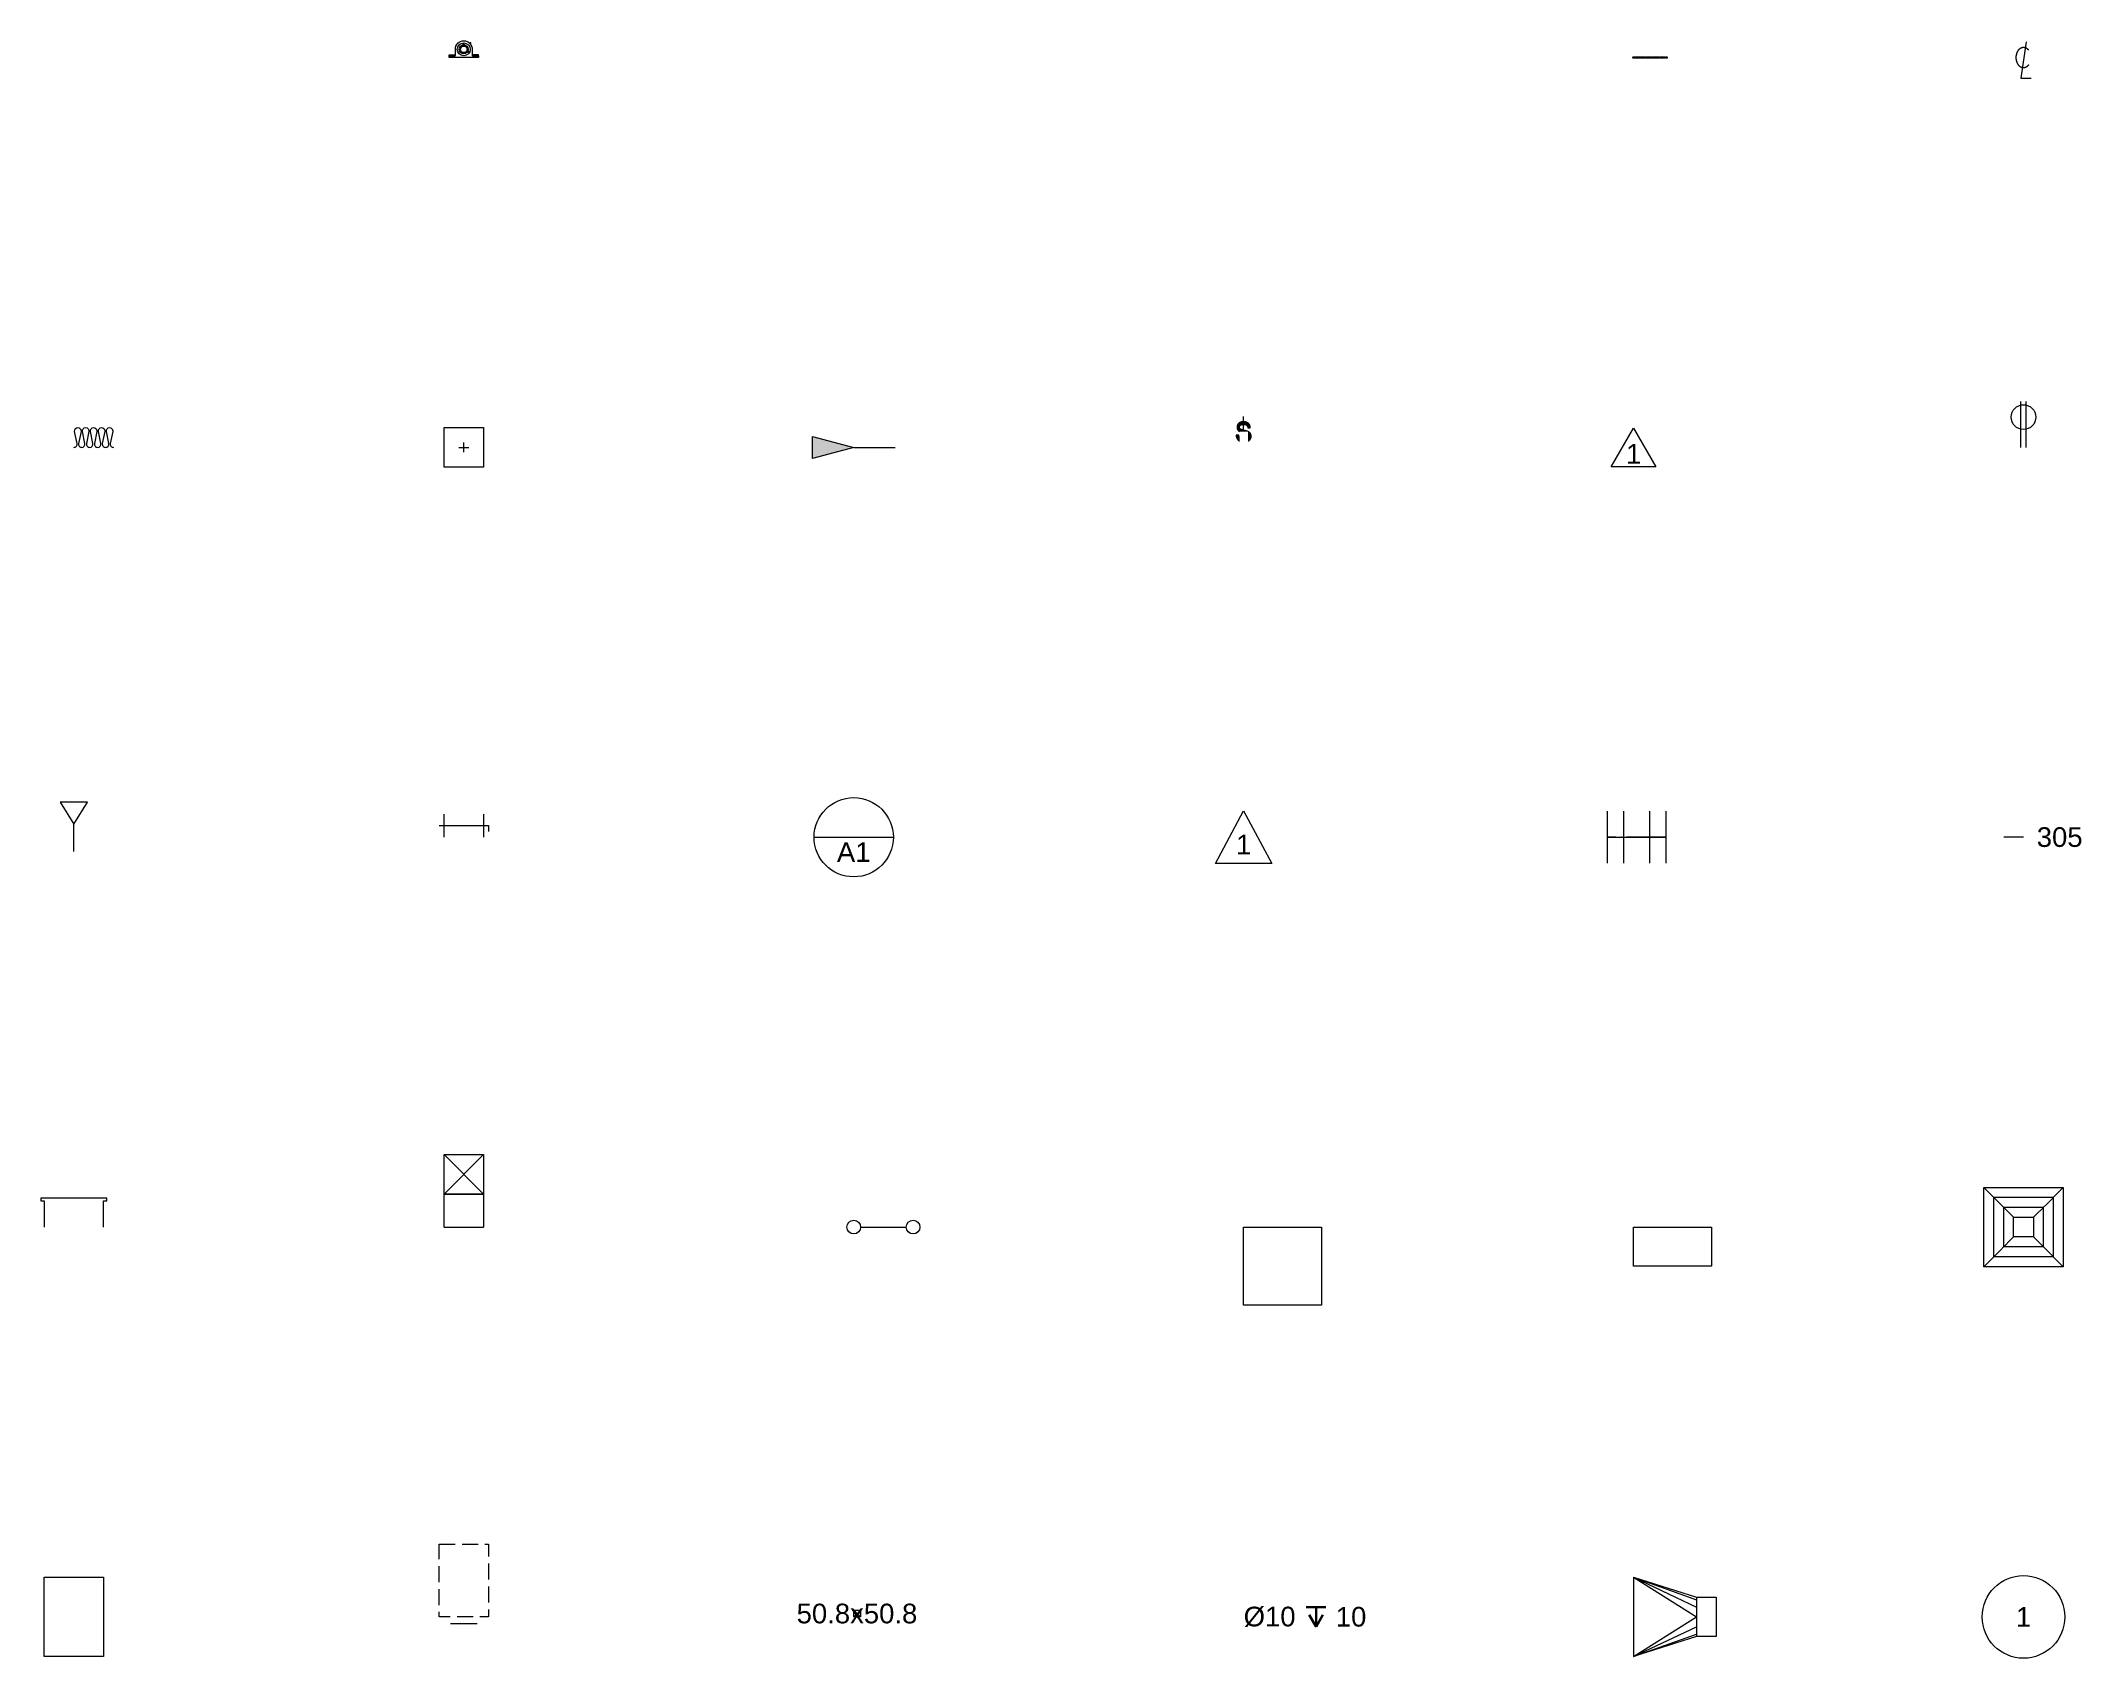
# Model space of a CAD drawing. Header units: millimetres. Extents: x 1246 to 16959, y -13818 to -1371.
import ezdxf

# ---------------------------------------------------------------- set-up
doc = ezdxf.new("R2010")
doc.units = ezdxf.units.MM
doc.header["$LTSCALE"] = 50
doc.linetypes.add('ISO-04 Long Dashed Dotted', pattern=[7.747, 6.096, -0.762, 0.127, -0.762])
doc.linetypes.add('VW-02 Medium Dashed', pattern=[3.527298, 2.469236, -1.058062])
for name, color, linetype, lineweight in [('Dimension', 7, 'Continuous', 5), ('pio-Batt Insulation', 7, 'Continuous', 5), ('pio-Center Line Marker', 7, 'Continuous', 5), ('pio-Comm Device', 7, 'Continuous', 5), ('pio-Detail Bubble', 7, 'Continuous', 5), ('pio-Detail Cut Wood', 7, 'Continuous', 5), ('pio-HVAC Damper', 7, 'Continuous', 5), ('pio-HVAC Diffuser', 7, 'Continuous', 5), ('pio-HVAC Outlet', 7, 'Continuous', 5), ('pio-HVAC Transition', 7, 'Continuous', 5), ('pio-HVAC Vertical Duct', 7, 'Continuous', 5), ('pio-HVAC Vertical Elbow', 7, 'Continuous', 5), ('pio-ID Leader', 7, 'Continuous', 5), ('pio-Pillow Block', 7, 'Continuous', 5), ('pio-Piping Connection', 7, 'Continuous', 5), ('pio-Receptacle', 7, 'Continuous', 5), ('pio-Revision Bubble', 7, 'Continuous', 5), ('pio-Revision Marker', 7, 'Continuous', 5), ('pio-Roller Chain - Linear', 7, 'Continuous', 5), ('pio-Storypole', 7, 'Continuous', 5), ('pio-Switch', 7, 'Continuous', 5), ('pio-Symmetry Label Object', 7, 'Continuous', 5), ('pio-Table', 7, 'Continuous', 5), ('pio-Utility Cabinet', 7, 'Continuous', 5), ('pio-Wall Cabinet', 7, 'Continuous', 5), ('pio-Workstation Pedestal', 7, 'Continuous', 5)]:
    doc.layers.add(name, color=color, linetype=linetype, lineweight=lineweight)
doc.styles.add('Arial', font='Arial.ttf')

msp = doc.modelspace()

# ---------------------------------------------------------------- hatches: boundary and pattern name
at = {"layer": 'pio-ID Leader', "linetype": 'Continuous', "lineweight": 0, "transparency": 33554687}
msp.add_hatch(color=7, dxfattribs=at).paths.add_polyline_path([(7184, -4415), (7501, -4500), (7184, -4585)])
at = {"layer": 'pio-Switch', "linetype": 'Continuous', "lineweight": 0, "transparency": 33554687}
msp.add_hatch(color=7, dxfattribs=at).paths.add_polyline_path([(10442, -4407), (10462, -4407), (10462, -4409), (10462, -4412), (10463, -4414), (10464, -4416), (10464, -4418), (10465, -4420), (10466, -4422), (10467, -4424), (10469, -4426), (10470, -4427), (10472, -4429), (10473, -4430), (10475, -4431), (10477, -4433), (10479, -4434), (10482, -4435), (10484, -4436), (10487, -4437), (10489, -4437), (10492, -4438), (10495, -4438), (10497, -4439), (10500, -4439), (10503, -4439), (10506, -4439), (10509, -4439), (10511, -4439), (10513, -4438), (10516, -4438), (10518, -4437), (10520, -4437), (10522, -4436), (10524, -4435), (10526, -4434), (10528, -4433), (10529, -4432), (10531, -4431), (10532, -4430), (10533, -4429), (10534, -4427), (10535, -4426), (10536, -4424), (10537, -4423), (10537, -4421), (10538, -4420), (10538, -4418), (10538, -4417), (10538, -4415), (10538, -4413), (10538, -4411), (10538, -4410), (10537, -4408), (10537, -4407), (10536, -4405), (10535, -4404), (10534, -4403), (10532, -4401), (10531, -4400), (10529, -4399), (10528, -4398), (10526, -4397), (10524, -4396), (10522, -4395), (10520, -4394), (10519, -4393), (10517, -4393), (10514, -4392), (10511, -4391), (10508, -4390), (10505, -4389), (10501, -4388), (10496, -4387), (10492, -4385), (10487, -4384), (10484, -4383), (10480, -4382), (10477, -4381), (10474, -4380), (10472, -4379), (10469, -4377), (10467, -4376), (10464, -4374), (10462, -4373), (10460, -4371), (10458, -4369), (10457, -4367), (10455, -4366), (10454, -4363), (10453, -4361), (10452, -4359), (10451, -4357), (10450, -4355), (10449, -4352), (10449, -4350), (10449, -4347), (10449, -4345), (10449, -4342), (10449, -4339), (10450, -4336), (10450, -4334), (10451, -4331), (10452, -4329), (10453, -4326), (10455, -4324), (10456, -4321), (10458, -4319), (10460, -4317), (10462, -4315), (10465, -4313), (10467, -4311), (10470, -4310), (10472, -4309), (10475, -4307), (10478, -4306), (10482, -4305), (10485, -4305), (10488, -4304), (10491, -4304), (10495, -4304), (10498, -4303), (10502, -4304), (10506, -4304), (10510, -4304), (10513, -4305), (10516, -4306), (10520, -4306), (10523, -4308), (10526, -4309), (10529, -4310), (10532, -4312), (10534, -4314), (10537, -4316), (10539, -4318), (10541, -4320), (10543, -4322), (10544, -4325), (10546, -4327), (10547, -4330), (10548, -4333), (10549, -4336), (10550, -4339), (10551, -4342), (10551, -4345), (10551, -4349), (10532, -4349), (10532, -4346), (10531, -4343), (10530, -4340), (10529, -4337), (10528, -4335), (10526, -4333), (10525, -4331), (10523, -4329), (10521, -4328), (10518, -4326), (10516, -4325), (10513, -4324), (10510, -4324), (10506, -4323), (10503, -4323), (10499, -4323), (10495, -4323), (10491, -4323), (10488, -4324), (10485, -4324), (10482, -4325), (10480, -4326), (10477, -4328), (10475, -4329), (10474, -4331), (10472, -4333), (10471, -4334), (10470, -4336), (10469, -4338), (10468, -4340), (10468, -4342), (10468, -4345), (10468, -4347), (10468, -4348), (10469, -4350), (10469, -4352), (10470, -4353), (10471, -4355), (10472, -4356), (10473, -4358), (10475, -4359), (10477, -4360), (10479, -4361), (10483, -4363), (10486, -4364), (10490, -4365), (10495, -4367), (10500, -4368), (10505, -4369), (10510, -4371), (10515, -4372), (10519, -4373), (10523, -4374), (10526, -4375), (10529, -4376), (10531, -4377), (10535, -4379), (10538, -4381), (10540, -4382), (10543, -4384), (10545, -4386), (10548, -4388), (10550, -4390), (10551, -4393), (10553, -4395), (10554, -4397), (10555, -4400), (10556, -4402), (10557, -4405), (10557, -4408), (10558, -4411), (10558, -4414), (10558, -4417), (10557, -4420), (10557, -4422), (10556, -4425), (10555, -4428), (10554, -4431), (10553, -4434), (10551, -4436), (10549, -4439), (10547, -4441), (10545, -4443), (10543, -4446), (10541, -4448), (10538, -4449), (10535, -4451), (10532, -4453), (10529, -4454), (10526, -4455), (10522, -4456), (10519, -4457), (10515, -4458), (10512, -4458), (10508, -4458), (10504, -4458), (10499, -4458), (10495, -4458), (10490, -4458), (10486, -4457), (10482, -4456), (10478, -4455), (10475, -4454), (10471, -4452), (10468, -4451), (10465, -4449), (10462, -4447), (10459, -4445), (10457, -4442), (10454, -4440), (10452, -4437), (10450, -4434), (10449, -4431), (10447, -4428), (10446, -4425), (10445, -4421), (10444, -4418), (10443, -4414), (10443, -4411)])

# ---------------------------------------------------------------- linework, layer by layer
at = {"layer": 'Dimension', "color": 7, "linetype": 'Continuous', "lineweight": 30, "transparency": 33554687}
for p, q in [((11004, -13485), (11057, -13576)), ((11057, -13424), (11057, -13576)), ((11057, -13576), (11110, -13485))]:
    msp.add_line(p, q, dxfattribs=at)
at = {"layer": 'pio-Center Line Marker', "color": 7, "linetype": 'Continuous', "lineweight": 5, "transparency": 33554687}
for p, q in [((16521, -1379), (16479, -1659)), ((16479, -1659), (16559, -1659))]:
    msp.add_line(p, q, dxfattribs=at)
msp.add_open_spline([(16539, -1556), (16529, -1571), (16500, -1582), (16471, -1571), (16450, -1541), (16442, -1500), (16450, -1459), (16471, -1429), (16500, -1418), (16529, -1429), (16539, -1444)], degree=2, dxfattribs=at)
at = {"layer": 'pio-Comm Device', "color": 7, "linetype": 'Continuous', "lineweight": 5, "transparency": 33554687}
msp.add_line((1500, -7611), (1500, -7399), dxfattribs=at)
at = {"layer": 'pio-ID Leader', "color": 7, "linetype": 'Continuous', "lineweight": 5, "transparency": 33554687}
for q in [(7501, -4500), (7818, -4500)]:
    msp.add_line((7500, -4500), q, dxfattribs=at)
at = {"layer": 'pio-ID Leader', "color": 7, "linetype": 'Continuous', "lineweight": 5, "transparency": 33554687, "flags": 128}
msp.add_lwpolyline([(7184, -4415), (7501, -4500), (7184, -4585)], close=True, dxfattribs=at)
at = {"layer": 'pio-Piping Connection', "color": 7, "linetype": 'Continuous', "lineweight": 5, "transparency": 33554687}
msp.add_line((7500, -10500), (7957, -10500), dxfattribs=at)
at = {"layer": 'pio-Storypole', "color": 7, "linetype": 'Continuous', "lineweight": 5, "transparency": 33554687}
msp.add_line((16500, -7500), (16348, -7500), dxfattribs=at)
at = {"layer": 'pio-Switch', "color": 7, "linetype": 'Continuous', "lineweight": 5, "transparency": 33554687}
msp.add_line((10500, -4525), (10500, -4262), dxfattribs=at)
msp.add_open_spline([(10442, -4407), (10452, -4407), (10462, -4407), (10463, -4417), (10472, -4431), (10491, -4439), (10514, -4439), (10530, -4433), (10538, -4422), (10538, -4408), (10529, -4397), (10520, -4394), (10515, -4392), (10477, -4382), (10469, -4377), (10459, -4372), (10449, -4355), (10449, -4333), (10461, -4314), (10484, -4303), (10514, -4303), (10538, -4314), (10551, -4335), (10551, -4349), (10542, -4349), (10532, -4349), (10531, -4336), (10515, -4323), (10483, -4323), (10468, -4336), (10468, -4352), (10478, -4363), (10522, -4373), (10531, -4377), (10545, -4383), (10558, -4402), (10558, -4426), (10544, -4447), (10520, -4458), (10484, -4458), (10458, -4446), (10443, -4422), (10442, -4407)], degree=2, knots=[0, 0, 0, 0.027266, 0.027266, 0.057272, 0.087278, 0.117284, 0.144039, 0.170795, 0.19755, 0.224693, 0.251836, 0.251836, 0.269241, 0.286645, 0.286645, 0.30907, 0.331494, 0.356336, 0.381178, 0.406021, 0.433487, 0.460953, 0.48842, 0.48842, 0.50822, 0.50822, 0.534785, 0.56135, 0.589107, 0.616864, 0.64119, 0.665517, 0.689843, 0.689843, 0.725344, 0.760846, 0.796049, 0.831252, 0.866455, 0.91097, 0.955485, 1, 1, 1], dxfattribs=at)
at = {"layer": 'pio-Symmetry Label Object', "color": 7, "linetype": 'Continuous', "lineweight": 5, "transparency": 33554687}
for p, q in [((13300, -7700), (13300, -7300)), ((13425, -7700), (13425, -7300)), ((13625, -7700), (13625, -7300)), ((13750, -7700), (13750, -7300)), ((13300, -7500), (13550, -7500)), ((13500, -7500), (13750, -7500))]:
    msp.add_line(p, q, dxfattribs=at)
at = {"layer": 'pio-Symmetry Label Object', "color": 7, "linetype": 'ISO-04 Long Dashed Dotted', "lineweight": 5, "transparency": 33554687}
msp.add_line((13750, -7500), (13300, -7500), dxfattribs=at)

# ---------------------------------------------------------------- wipeouts: each hides what was drawn before it
at = {"color": 255, "linetype": 'Continuous', "lineweight": 5, "transparency": 33554687}
for points, layer in [([(7805, -7500), (7803, -7530), (7799, -7559), (7792, -7588), (7782, -7617), (7769, -7644), (7753, -7669), (7736, -7693), (7716, -7716), (7693, -7736), (7669, -7753), (7644, -7769), (7617, -7782), (7588, -7792), (7559, -7799), (7530, -7803), (7500, -7805), (7470, -7803), (7441, -7799), (7412, -7792), (7383, -7782), (7356, -7769), (7331, -7753), (7307, -7736), (7284, -7716), (7264, -7693), (7247, -7669), (7231, -7644), (7218, -7617), (7208, -7588), (7201, -7559), (7197, -7530), (7195, -7500), (7197, -7470), (7201, -7441), (7208, -7412), (7218, -7383), (7231, -7356), (7247, -7331), (7264, -7307), (7284, -7284), (7307, -7264), (7331, -7247), (7356, -7231), (7383, -7218), (7412, -7208), (7441, -7201), (7470, -7197), (7500, -7195), (7530, -7197), (7559, -7201), (7588, -7208), (7617, -7218), (7644, -7231), (7669, -7247), (7693, -7264), (7716, -7284), (7736, -7307), (7753, -7331), (7769, -7356), (7782, -7383), (7792, -7412), (7799, -7441), (7803, -7470)], 'Dimension'), ([(10500, -13621), (10904, -13621), (10904, -13379), (10500, -13379)], 'Dimension'), ([(11209, -13621), (11449, -13621), (11449, -13379), (11209, -13379)], 'Dimension'), ([(1500, -4348), (1805, -4348), (1805, -4500), (1500, -4500)], 'pio-Batt Insulation'), ([(16818, -13500), (16816, -13531), (16811, -13562), (16804, -13592), (16793, -13622), (16780, -13650), (16764, -13676), (16745, -13701), (16725, -13725), (16701, -13745), (16676, -13764), (16650, -13780), (16622, -13793), (16592, -13804), (16562, -13811), (16531, -13816), (16500, -13818), (16469, -13816), (16438, -13811), (16408, -13804), (16378, -13793), (16350, -13780), (16324, -13764), (16299, -13745), (16275, -13725), (16255, -13701), (16236, -13676), (16220, -13650), (16207, -13622), (16196, -13592), (16189, -13562), (16184, -13531), (16182, -13500), (16184, -13469), (16189, -13438), (16196, -13408), (16207, -13378), (16220, -13350), (16236, -13324), (16255, -13299), (16275, -13275), (16299, -13255), (16324, -13236), (16350, -13220), (16378, -13207), (16408, -13196), (16438, -13189), (16469, -13184), (16500, -13182), (16531, -13184), (16562, -13189), (16592, -13196), (16622, -13207), (16650, -13220), (16676, -13236), (16701, -13255), (16725, -13275), (16745, -13299), (16764, -13324), (16780, -13350), (16793, -13378), (16804, -13408), (16811, -13438), (16816, -13469)], 'pio-Detail Bubble'), ([(7500, -13449), (7551, -13449), (7551, -13500), (7500, -13500)], 'pio-Detail Cut Wood'), ([(4348, -7500), (4348, -7322), (4652, -7322), (4652, -7500)], 'pio-HVAC Damper'), ([(1271, -10481), (1729, -10481), (1729, -10519), (1271, -10519)], 'pio-HVAC Outlet'), ([(13500, -13195), (13983, -13348), (13983, -13652), (13500, -13805)], 'pio-HVAC Transition'), ([(4348, -4348), (4652, -4348), (4652, -4652), (4348, -4652)], 'pio-HVAC Vertical Duct'), ([(4348, -10500), (4348, -9941), (4652, -9941), (4652, -10500)], 'pio-HVAC Vertical Elbow'), ([(4387, -1486), (4387, -1478), (4387, -1478), (4433, -1478), (4433, -1478), (4433, -1478), (4434, -1477), (4434, -1477), (4435, -1477), (4435, -1476), (4435, -1476), (4435, -1475), (4435, -1486)], 'pio-Pillow Block'), ([(4613, -1486), (4613, -1478), (4613, -1478), (4567, -1478), (4567, -1478), (4567, -1478), (4566, -1477), (4566, -1477), (4565, -1477), (4565, -1476), (4565, -1476), (4565, -1475), (4565, -1486)], 'pio-Pillow Block'), ([(16595, -4267), (16595, -4277), (16593, -4286), (16591, -4295), (16588, -4304), (16584, -4312), (16579, -4320), (16574, -4328), (16567, -4335), (16560, -4341), (16553, -4346), (16545, -4351), (16536, -4355), (16528, -4358), (16519, -4361), (16509, -4362), (16500, -4362), (16491, -4362), (16481, -4361), (16472, -4358), (16464, -4355), (16455, -4351), (16447, -4346), (16440, -4341), (16433, -4335), (16426, -4328), (16421, -4320), (16416, -4312), (16412, -4304), (16409, -4295), (16407, -4286), (16405, -4277), (16405, -4267), (16405, -4258), (16407, -4249), (16409, -4240), (16412, -4231), (16416, -4222), (16421, -4214), (16426, -4207), (16433, -4200), (16440, -4194), (16447, -4188), (16455, -4183), (16464, -4179), (16472, -4176), (16481, -4174), (16491, -4172), (16500, -4172), (16509, -4172), (16519, -4174), (16528, -4176), (16536, -4179), (16545, -4183), (16553, -4188), (16560, -4194), (16567, -4200), (16574, -4207), (16579, -4214), (16584, -4222), (16588, -4231), (16591, -4240), (16593, -4249), (16595, -4258)], 'pio-Receptacle'), ([(13500, -4351), (13672, -4649), (13328, -4649)], 'pio-Revision Bubble'), ([(10284, -7703), (10500, -7297), (10716, -7703)], 'pio-Revision Marker'), ([(13494, -1500), (13495, -1499), (13495, -1498), (13495, -1497), (13496, -1496), (13497, -1495), (13498, -1495), (13499, -1495), (13500, -1494), (13500, -1494), (13501, -1494), (13501, -1495), (13502, -1495), (13502, -1495), (13502, -1495), (13503, -1495), (13503, -1495), (13503, -1495), (13503, -1496), (13504, -1496), (13504, -1496), (13505, -1496), (13505, -1496), (13505, -1496), (13506, -1496), (13506, -1496), (13506, -1496), (13506, -1496), (13507, -1496), (13507, -1496), (13508, -1496), (13508, -1496), (13509, -1496), (13509, -1496), (13509, -1496), (13510, -1495), (13510, -1495), (13510, -1495), (13510, -1495), (13511, -1495), (13511, -1495), (13512, -1495), (13512, -1494), (13512, -1494), (13513, -1494), (13514, -1495), (13515, -1495), (13516, -1495), (13517, -1496), (13517, -1497), (13518, -1498), (13518, -1499), (13518, -1500), (13518, -1501), (13518, -1502), (13517, -1503), (13517, -1504), (13516, -1505), (13515, -1505), (13514, -1505), (13513, -1506), (13512, -1506), (13512, -1506), (13512, -1505), (13511, -1505), (13511, -1505), (13510, -1505), (13510, -1505), (13510, -1505), (13510, -1505), (13509, -1504), (13509, -1504), (13509, -1504), (13508, -1504), (13508, -1504), (13507, -1504), (13507, -1504), (13506, -1504), (13506, -1504), (13506, -1504), (13506, -1504), (13505, -1504), (13505, -1504), (13505, -1504), (13504, -1504), (13504, -1504), (13503, -1504), (13503, -1505), (13503, -1505), (13503, -1505), (13502, -1505), (13502, -1505), (13502, -1505), (13501, -1505), (13501, -1506), (13500, -1506), (13500, -1506), (13499, -1505), (13498, -1505), (13497, -1505), (13496, -1504), (13495, -1503), (13495, -1502), (13495, -1501)], 'pio-Roller Chain - Linear'), ([(16602, -7621), (16959, -7621), (16959, -7379), (16602, -7379)], 'pio-Storypole'), ([(1271, -13195), (1729, -13195), (1729, -13805), (1271, -13805)], 'pio-Table'), ([(10500, -10500), (11100, -10500), (11100, -11100), (10500, -11100)], 'pio-Utility Cabinet'), ([(13500, -10500), (14100, -10500), (14100, -10800), (13500, -10800)], 'pio-Wall Cabinet')]:
    msp.add_wipeout(points, dxfattribs=at).dxf.layer = layer
at = {"color": 255, "linetype": 'Continuous', "lineweight": 9, "transparency": 33554687}
msp.add_wipeout([(16195, -10195), (16805, -10195), (16805, -10805), (16195, -10805)], dxfattribs=at).dxf.layer = 'pio-HVAC Diffuser'
at = {"color": 255, "linetype": 'VW-02 Medium Dashed', "lineweight": 5, "transparency": 33554687}
msp.add_wipeout([(4310, -12940), (4690, -12940), (4690, -13500), (4310, -13500)], dxfattribs=at).dxf.layer = 'pio-Workstation Pedestal'

# ---------------------------------------------------------------- next in the draw order: linework, layer by layer
at = {"layer": 'Dimension', "color": 7, "linetype": 'Continuous', "lineweight": 5, "transparency": 33554687}
msp.add_line((7195, -7500), (7805, -7500), dxfattribs=at)
at = {"layer": 'Dimension', "color": 7, "linetype": 'Continuous', "lineweight": 30, "transparency": 33554687}
msp.add_line((10981, -13424), (11133, -13424), dxfattribs=at)
at = {"layer": 'Dimension', "color": 7, "linetype": 'Continuous', "lineweight": 5, "transparency": 33554687}
msp.add_circle((7500, -7500), 305, dxfattribs=at)
at = {"layer": 'pio-Batt Insulation', "color": 7, "linetype": 'Continuous', "lineweight": 5, "transparency": 33554687, "flags": 128}
msp.add_lwpolyline([(1500, -4500, 0.473285), (1525, -4470), (1506, -4377, -0.473285), (1530, -4348, -0.473285), (1555, -4377), (1536, -4470, 0.473285), (1561, -4500, 0.473285), (1585, -4470), (1567, -4377, -0.473285), (1591, -4348, -0.473285), (1616, -4377), (1597, -4470, 0.473285), (1622, -4500, 0.473285), (1646, -4470), (1628, -4377, -0.473285), (1652, -4348, -0.473285), (1677, -4377), (1658, -4470, 0.473285), (1683, -4500, 0.473285), (1707, -4470), (1689, -4377, -0.473285), (1713, -4348, -0.473285), (1738, -4377), (1719, -4470, 0.473285), (1744, -4500, 0.473285), (1768, -4470), (1750, -4377, -0.473285), (1774, -4348, -0.473285), (1799, -4377), (1780, -4470, 0.473285), (1805, -4500)], format="xyb", dxfattribs=at)
at = {"layer": 'pio-Detail Bubble', "color": 7, "linetype": 'Continuous', "lineweight": 5, "transparency": 33554687}
msp.add_circle((16500, -13500), 318, dxfattribs=at)
at = {"layer": 'pio-Detail Cut Wood', "color": 7, "linetype": 'Continuous', "lineweight": 9, "transparency": 33554687}
for p, q in [((7500, -13449), (7551, -13500)), ((7551, -13449), (7500, -13500))]:
    msp.add_line(p, q, dxfattribs=at)
at = {"layer": 'pio-Detail Cut Wood', "color": 7, "linetype": 'Continuous', "lineweight": 5, "transparency": 33554687, "flags": 128}
msp.add_lwpolyline([(7500, -13449), (7551, -13449), (7551, -13500), (7500, -13500)], close=True, dxfattribs=at)
at = {"layer": 'pio-HVAC Damper', "color": 7, "linetype": 'Continuous', "lineweight": 5, "transparency": 33554687}
for p, q in [((4348, -7500), (4348, -7322)), ((4652, -7322), (4652, -7500))]:
    msp.add_line(p, q, dxfattribs=at)
at = {"layer": 'pio-HVAC Damper', "color": 7, "linetype": 'Continuous', "lineweight": 9, "transparency": 33554687}
for p, q in [((4310, -7411), (4690, -7411)), ((4690, -7411), (4690, -7456))]:
    msp.add_line(p, q, dxfattribs=at)
at = {"layer": 'pio-HVAC Diffuser', "color": 7, "linetype": 'Continuous', "lineweight": 9, "transparency": 33554687, "flags": 128}
msp.add_lwpolyline([(16195, -10195), (16805, -10195), (16805, -10805), (16195, -10805)], close=True, dxfattribs=at)
at = {"layer": 'pio-HVAC Transition', "color": 7, "linetype": 'Continuous', "lineweight": 5, "transparency": 33554687}
for p, q in [((13500, -13195), (13983, -13348)), ((13983, -13652), (13500, -13805))]:
    msp.add_line(p, q, dxfattribs=at)
at = {"layer": 'pio-HVAC Transition', "color": 7, "linetype": 'Continuous', "lineweight": 9, "transparency": 33554687}
msp.add_line((13500, -13195), (13500, -13805), dxfattribs=at)
at = {"layer": 'pio-HVAC Vertical Duct', "color": 7, "linetype": 'Continuous', "lineweight": 9, "transparency": 33554687}
for p, q in [((4462, -4500), (4538, -4500)), ((4500, -4538), (4500, -4462))]:
    msp.add_line(p, q, dxfattribs=at)
at = {"layer": 'pio-HVAC Vertical Duct', "color": 7, "linetype": 'Continuous', "lineweight": 5, "transparency": 33554687, "flags": 128}
msp.add_lwpolyline([(4348, -4348), (4652, -4348), (4652, -4652), (4348, -4652)], close=True, dxfattribs=at)
at = {"layer": 'pio-HVAC Vertical Elbow', "color": 7, "linetype": 'Continuous', "lineweight": 9, "transparency": 33554687}
for p, q in [((4348, -10246), (4652, -9941)), ((4652, -10246), (4348, -9941)), ((4348, -10246), (4652, -10246)), ((4348, -10500), (4652, -10500))]:
    msp.add_line(p, q, dxfattribs=at)
at = {"layer": 'pio-HVAC Vertical Elbow', "color": 7, "linetype": 'Continuous', "lineweight": 5, "transparency": 33554687, "flags": 128}
msp.add_lwpolyline([(4348, -10500), (4348, -9941), (4652, -9941), (4652, -10500)], dxfattribs=at)
at = {"layer": 'pio-HVAC Vertical Elbow', "color": 7, "linetype": 'Continuous', "lineweight": 9, "transparency": 33554687, "flags": 128}
msp.add_lwpolyline([(4348, -9941), (4652, -9941), (4652, -10246), (4348, -10246)], close=True, dxfattribs=at)
at = {"layer": 'pio-Pillow Block', "color": 7, "linetype": 'Continuous', "lineweight": 5, "transparency": 33554687, "flags": 128}
for points in [[(4387, -1486), (4387, -1478), (4387, -1478), (4433, -1478, 0.414214), (4435, -1475)], [(4613, -1486), (4613, -1478), (4613, -1478), (4567, -1478, -0.414214), (4565, -1475)]]:
    msp.add_lwpolyline(points, format="xyb", dxfattribs=at)
at = {"layer": 'pio-Receptacle', "color": 7, "linetype": 'Continuous', "lineweight": 5, "transparency": 33554687}
for p, q in [((16479, -4500), (16479, -4148)), ((16521, -4500), (16521, -4148))]:
    msp.add_line(p, q, dxfattribs=at)
msp.add_ellipse((16500, -4267), major_axis=(0, 95.2), ratio=1, dxfattribs=at)
at = {"layer": 'pio-Revision Bubble', "color": 7, "linetype": 'Continuous', "lineweight": 5, "transparency": 33554687, "flags": 128}
msp.add_lwpolyline([(13500, -4351), (13672, -4649), (13328, -4649)], close=True, dxfattribs=at)
at = {"layer": 'pio-Revision Marker', "color": 7, "linetype": 'Continuous', "lineweight": 5, "transparency": 33554687, "flags": 128}
msp.add_lwpolyline([(10284, -7703), (10500, -7297), (10716, -7703), (10284, -7703)], dxfattribs=at)
at = {"layer": 'pio-Roller Chain - Linear', "color": 7, "linetype": 'Continuous', "lineweight": 5, "transparency": 33554687, "flags": 128}
msp.add_lwpolyline([(13494, -1500, -0.414214), (13500, -1494, -0.141569), (13503, -1495), (13503, -1495, 0.141569), (13506, -1496), (13506, -1496, 0.141569), (13510, -1495), (13510, -1495, -0.141569), (13513, -1494, -0.414214), (13518, -1500, -0.414214), (13513, -1506, -0.141569), (13510, -1505), (13510, -1505, 0.141569), (13506, -1504), (13506, -1504, 0.141569), (13503, -1505), (13503, -1505, -0.141569), (13500, -1506, -0.414214)], format="xyb", close=True, dxfattribs=at)
at = {"layer": 'pio-Table', "color": 7, "linetype": 'Continuous', "lineweight": 5, "transparency": 33554687, "flags": 128}
msp.add_lwpolyline([(1271, -13195), (1729, -13195), (1729, -13805), (1271, -13805)], close=True, dxfattribs=at)
at = {"layer": 'pio-Utility Cabinet', "color": 7, "linetype": 'Continuous', "lineweight": 5, "transparency": 33554687, "flags": 128}
msp.add_lwpolyline([(10500, -10500), (11100, -10500), (11100, -11100), (10500, -11100)], close=True, dxfattribs=at)
at = {"layer": 'pio-Wall Cabinet', "color": 7, "linetype": 'Continuous', "lineweight": 5, "transparency": 33554687, "flags": 128}
msp.add_lwpolyline([(13500, -10500), (14100, -10500), (14100, -10800), (13500, -10800)], close=True, dxfattribs=at)
at = {"layer": 'pio-Workstation Pedestal', "color": 7, "linetype": 'Continuous', "lineweight": 9, "transparency": 33554687}
msp.add_line((4398, -13551), (4602, -13551), dxfattribs=at)
at = {"layer": 'pio-Workstation Pedestal', "color": 7, "linetype": 'VW-02 Medium Dashed', "lineweight": 5, "transparency": 33554687, "flags": 128}
msp.add_lwpolyline([(4310, -12940), (4690, -12940), (4690, -13500), (4310, -13500)], close=True, dxfattribs=at)

# ---------------------------------------------------------------- next in the draw order: texts
at = {"layer": 'Dimension', "color": 7, "transparency": 33554687, "char_height": 151.3, "line_spacing_factor": 0.960695, "style": 'Arial'}
for s, insert, attachment_point in [('A1', (7500, -7539), 2), ('Ø10', (10500, -13500), 4), ('10', (11209, -13500), 4)]:
    msp.add_mtext(s, dxfattribs=dict(at, insert=insert, attachment_point=attachment_point))
at = {"layer": 'pio-Detail Bubble', "color": 7, "transparency": 33554687, "insert": (16500, -13500), "char_height": 151, "attachment_point": 5, "line_spacing_factor": 0.960695, "style": 'Arial'}
msp.add_mtext('1', dxfattribs=at)
at = {"layer": 'pio-Detail Cut Wood', "color": 7, "transparency": 33554687, "insert": (7525, -13475), "char_height": 151.3, "attachment_point": 5, "line_spacing_factor": 0.960695, "style": 'Arial'}
msp.add_mtext('50.8x50.8', dxfattribs=at)
at = {"layer": 'pio-Revision Bubble', "color": 7, "transparency": 33554687, "insert": (13500, -4550), "char_height": 151, "attachment_point": 5, "line_spacing_factor": 0.960695, "style": 'Arial'}
msp.add_mtext('1', dxfattribs=at)
at = {"layer": 'pio-Revision Marker', "color": 7, "transparency": 33554687, "insert": (10500, -7556), "char_height": 151, "attachment_point": 5, "line_spacing_factor": 0.960695, "style": 'Arial'}
msp.add_mtext('1', dxfattribs=at)
at = {"layer": 'pio-Storypole', "color": 7, "transparency": 33554687, "insert": (16602, -7500), "char_height": 151.3, "attachment_point": 4, "line_spacing_factor": 0.960695, "style": 'Arial'}
msp.add_mtext('305', dxfattribs=at)

# ---------------------------------------------------------------- next in the draw order: wipeouts: each hides what was drawn before it
at = {"color": 255, "linetype": 'Continuous', "lineweight": 5, "transparency": 33554687}
for points, layer in [([(1500, -7399), (1606, -7230), (1394, -7230)], 'pio-Comm Device'), ([(1729, -10500), (1729, -10297), (1754, -10297), (1754, -10278), (1246, -10278), (1246, -10297), (1271, -10297), (1271, -10500)], 'pio-HVAC Outlet'), ([(7500, -10553), (7495, -10553), (7490, -10552), (7485, -10551), (7480, -10549), (7475, -10547), (7471, -10544), (7466, -10541), (7463, -10537), (7459, -10534), (7456, -10529), (7453, -10525), (7451, -10520), (7449, -10515), (7448, -10510), (7447, -10505), (7447, -10500), (7447, -10495), (7448, -10490), (7449, -10485), (7451, -10480), (7453, -10475), (7456, -10471), (7459, -10466), (7463, -10463), (7466, -10459), (7471, -10456), (7475, -10453), (7480, -10451), (7485, -10449), (7490, -10448), (7495, -10447), (7500, -10447), (7505, -10447), (7510, -10448), (7515, -10449), (7520, -10451), (7525, -10453), (7529, -10456), (7534, -10459), (7537, -10463), (7541, -10466), (7544, -10471), (7547, -10475), (7549, -10480), (7551, -10485), (7552, -10490), (7553, -10495), (7553, -10500), (7553, -10505), (7552, -10510), (7551, -10515), (7549, -10520), (7547, -10525), (7544, -10529), (7541, -10534), (7537, -10537), (7534, -10541), (7529, -10544), (7525, -10547), (7520, -10549), (7515, -10551), (7510, -10552), (7505, -10553)], 'pio-Piping Connection'), ([(7957, -10553), (7952, -10553), (7947, -10552), (7942, -10551), (7937, -10549), (7932, -10547), (7928, -10544), (7924, -10541), (7920, -10537), (7916, -10534), (7913, -10529), (7911, -10525), (7908, -10520), (7907, -10515), (7905, -10510), (7905, -10505), (7904, -10500), (7905, -10495), (7905, -10490), (7907, -10485), (7908, -10480), (7911, -10475), (7913, -10471), (7916, -10466), (7920, -10463), (7924, -10459), (7928, -10456), (7932, -10453), (7937, -10451), (7942, -10449), (7947, -10448), (7952, -10447), (7957, -10447), (7962, -10447), (7968, -10448), (7973, -10449), (7977, -10451), (7982, -10453), (7987, -10456), (7991, -10459), (7995, -10463), (7998, -10466), (8001, -10471), (8004, -10475), (8006, -10480), (8008, -10485), (8009, -10490), (8010, -10495), (8010, -10500), (8010, -10505), (8009, -10510), (8008, -10515), (8006, -10520), (8004, -10525), (8001, -10529), (7998, -10534), (7995, -10537), (7991, -10541), (7987, -10544), (7982, -10547), (7977, -10549), (7973, -10551), (7968, -10552), (7962, -10553)], 'pio-Piping Connection'), ([(10469, -4620), (10533, -4620), (10533, -4378), (10469, -4378)], 'pio-Switch')]:
    msp.add_wipeout(points, dxfattribs=at).dxf.layer = layer

# ---------------------------------------------------------------- next in the draw order: linework, layer by layer
at = {"layer": 'pio-Comm Device', "color": 7, "linetype": 'Continuous', "lineweight": 5, "transparency": 33554687, "flags": 128}
msp.add_lwpolyline([(1500, -7399), (1606, -7230), (1394, -7230), (1500, -7399)], dxfattribs=at)
at = {"layer": 'pio-HVAC Outlet', "color": 7, "linetype": 'Continuous', "lineweight": 5, "transparency": 33554687, "flags": 128}
msp.add_lwpolyline([(1729, -10500), (1729, -10297), (1754, -10297), (1754, -10278), (1246, -10278), (1246, -10297), (1271, -10297), (1271, -10500)], dxfattribs=at)
at = {"layer": 'pio-Piping Connection', "color": 7, "linetype": 'Continuous', "lineweight": 5, "transparency": 33554687}
for centre in [(7500, -10500), (7957, -10500)]:
    msp.add_ellipse(centre, major_axis=(52.9, 0), ratio=1, dxfattribs=at)

# ---------------------------------------------------------------- next in the draw order: wipeouts: each hides what was drawn before it
at = {"color": 255, "linetype": 'Continuous', "lineweight": 9, "transparency": 33554687}
msp.add_wipeout([(16271, -10271), (16729, -10271), (16729, -10729), (16271, -10729)], dxfattribs=at).dxf.layer = 'pio-HVAC Diffuser'
at = {"color": 255, "linetype": 'Continuous', "lineweight": 5, "transparency": 33554687}
for points, layer in [([(13983, -13348), (14135, -13348), (14135, -13652), (13983, -13652)], 'pio-HVAC Transition'), ([(4387, -1500), (4387, -1486), (4387, -1486), (4433, -1486), (4433, -1486), (4433, -1486), (4434, -1485), (4434, -1485), (4435, -1485), (4435, -1484), (4435, -1484), (4435, -1483), (4435, -1437), (4436, -1424), (4440, -1412), (4446, -1400), (4454, -1390), (4464, -1382), (4475, -1376), (4487, -1373), (4500, -1371), (4513, -1373), (4525, -1376), (4536, -1382), (4546, -1390), (4554, -1400), (4560, -1412), (4564, -1424), (4565, -1437), (4565, -1483), (4565, -1484), (4565, -1484), (4565, -1485), (4566, -1485), (4566, -1485), (4567, -1486), (4567, -1486), (4567, -1486), (4613, -1486), (4613, -1486), (4613, -1500)], 'pio-Pillow Block'), ([(13520, -1500), (13520, -1499), (13520, -1498), (13521, -1497), (13521, -1496), (13522, -1495), (13523, -1495), (13524, -1495), (13525, -1494), (13526, -1494), (13526, -1494), (13527, -1495), (13527, -1495), (13527, -1495), (13528, -1495), (13528, -1495), (13528, -1495), (13528, -1495), (13529, -1496), (13529, -1496), (13530, -1496), (13530, -1496), (13530, -1496), (13531, -1496), (13531, -1496), (13532, -1496), (13532, -1496), (13532, -1496), (13532, -1496), (13533, -1496), (13533, -1496), (13534, -1496), (13534, -1496), (13534, -1496), (13535, -1496), (13535, -1495), (13535, -1495), (13535, -1495), (13536, -1495), (13536, -1495), (13537, -1495), (13537, -1495), (13537, -1494), (13538, -1494), (13538, -1494), (13539, -1495), (13540, -1495), (13541, -1495), (13542, -1496), (13543, -1497), (13543, -1498), (13544, -1499), (13544, -1500), (13544, -1501), (13543, -1502), (13543, -1503), (13542, -1504), (13541, -1505), (13540, -1505), (13539, -1505), (13538, -1506), (13538, -1506), (13537, -1506), (13537, -1505), (13537, -1505), (13536, -1505), (13536, -1505), (13535, -1505), (13535, -1505), (13535, -1505), (13535, -1504), (13534, -1504), (13534, -1504), (13534, -1504), (13533, -1504), (13533, -1504), (13532, -1504), (13532, -1504), (13532, -1504), (13532, -1504), (13531, -1504), (13531, -1504), (13530, -1504), (13530, -1504), (13530, -1504), (13529, -1504), (13529, -1504), (13528, -1505), (13528, -1505), (13528, -1505), (13528, -1505), (13527, -1505), (13527, -1505), (13527, -1505), (13526, -1506), (13526, -1506), (13525, -1506), (13524, -1505), (13523, -1505), (13522, -1505), (13521, -1504), (13521, -1503), (13520, -1502), (13520, -1501)], 'pio-Roller Chain - Linear')]:
    msp.add_wipeout(points, dxfattribs=at).dxf.layer = layer

# ---------------------------------------------------------------- next in the draw order: linework, layer by layer
at = {"layer": 'pio-HVAC Diffuser', "color": 7, "linetype": 'Continuous', "lineweight": 9, "transparency": 33554687, "flags": 128}
msp.add_lwpolyline([(16271, -10271), (16729, -10271), (16729, -10729), (16271, -10729)], close=True, dxfattribs=at)
at = {"layer": 'pio-HVAC Transition', "color": 7, "linetype": 'Continuous', "lineweight": 9, "transparency": 33554687}
for p, q in [((13500, -13195), (13983, -13500)), ((13500, -13195), (13983, -13424)), ((13500, -13195), (13983, -13368)), ((13983, -13348), (13983, -13652)), ((14135, -13348), (14135, -13652)), ((13500, -13805), (13983, -13500)), ((13500, -13805), (13983, -13576)), ((13500, -13805), (13983, -13632))]:
    msp.add_line(p, q, dxfattribs=at)
at = {"layer": 'pio-HVAC Transition', "color": 7, "linetype": 'Continuous', "lineweight": 5, "transparency": 33554687}
for p, q in [((13983, -13348), (14135, -13348)), ((14135, -13652), (13983, -13652))]:
    msp.add_line(p, q, dxfattribs=at)
at = {"layer": 'pio-Pillow Block', "color": 7, "linetype": 'Continuous', "lineweight": 5, "transparency": 33554687, "flags": 128}
msp.add_lwpolyline([(4387, -1500), (4387, -1486), (4387, -1486), (4433, -1486, 0.414214), (4435, -1483), (4435, -1437, -0.414214), (4500, -1371, -0.414214), (4565, -1437), (4565, -1483, 0.414214), (4567, -1486), (4613, -1486), (4613, -1486), (4613, -1500)], format="xyb", close=True, dxfattribs=at)
at = {"layer": 'pio-Pillow Block', "color": 7, "linetype": 'Continuous', "lineweight": 5, "transparency": 33554687}
for radius in [49.8, 34.5]:
    msp.add_circle((4500, -1437), radius, dxfattribs=at)
at = {"layer": 'pio-Roller Chain - Linear', "color": 7, "linetype": 'Continuous', "lineweight": 5, "transparency": 33554687, "flags": 128}
msp.add_lwpolyline([(13520, -1500, -0.414214), (13525, -1494, -0.141569), (13528, -1495), (13528, -1495, 0.141569), (13532, -1496), (13532, -1496, 0.141569), (13535, -1495), (13535, -1495, -0.141569), (13538, -1494, -0.414214), (13544, -1500, -0.414214), (13538, -1506, -0.141569), (13535, -1505), (13535, -1505, 0.141569), (13532, -1504), (13532, -1504, 0.141569), (13528, -1505), (13528, -1505, -0.141569), (13525, -1506, -0.414214)], format="xyb", close=True, dxfattribs=at)

# ---------------------------------------------------------------- next in the draw order: wipeouts: each hides what was drawn before it
at = {"color": 255, "linetype": 'Continuous', "lineweight": 9, "transparency": 33554687}
msp.add_wipeout([(16348, -10348), (16652, -10348), (16652, -10652), (16348, -10652)], dxfattribs=at).dxf.layer = 'pio-HVAC Diffuser'
at = {"color": 255, "linetype": 'Continuous', "lineweight": 5, "transparency": 33554687}
for points, layer in [([(4525, -1437), (4525, -1439), (4525, -1441), (4524, -1444), (4523, -1446), (4522, -1448), (4521, -1451), (4520, -1453), (4518, -1454), (4516, -1456), (4514, -1458), (4512, -1459), (4510, -1460), (4507, -1461), (4505, -1461), (4502, -1462), (4500, -1462), (4498, -1462), (4495, -1461), (4493, -1461), (4490, -1460), (4488, -1459), (4486, -1458), (4484, -1456), (4482, -1454), (4480, -1453), (4479, -1451), (4478, -1448), (4477, -1446), (4476, -1444), (4475, -1441), (4475, -1439), (4475, -1437), (4475, -1434), (4475, -1432), (4476, -1429), (4477, -1427), (4478, -1425), (4479, -1422), (4480, -1420), (4482, -1419), (4484, -1417), (4486, -1415), (4488, -1414), (4490, -1413), (4493, -1412), (4495, -1412), (4498, -1411), (4500, -1411), (4502, -1411), (4505, -1412), (4507, -1412), (4510, -1413), (4512, -1414), (4514, -1415), (4516, -1417), (4518, -1419), (4520, -1420), (4521, -1422), (4522, -1425), (4523, -1427), (4524, -1429), (4525, -1432), (4525, -1434)], 'pio-Pillow Block'), ([(13545, -1500), (13545, -1499), (13546, -1498), (13546, -1497), (13547, -1496), (13548, -1495), (13549, -1495), (13550, -1495), (13551, -1494), (13551, -1494), (13552, -1494), (13552, -1495), (13552, -1495), (13553, -1495), (13553, -1495), (13553, -1495), (13554, -1495), (13554, -1495), (13554, -1496), (13555, -1496), (13555, -1496), (13555, -1496), (13556, -1496), (13556, -1496), (13557, -1496), (13557, -1496), (13557, -1496), (13557, -1496), (13558, -1496), (13558, -1496), (13559, -1496), (13559, -1496), (13559, -1496), (13560, -1496), (13560, -1496), (13560, -1495), (13561, -1495), (13561, -1495), (13561, -1495), (13562, -1495), (13562, -1495), (13562, -1495), (13563, -1494), (13563, -1494), (13563, -1494), (13565, -1495), (13566, -1495), (13567, -1495), (13567, -1496), (13568, -1497), (13569, -1498), (13569, -1499), (13569, -1500), (13569, -1501), (13569, -1502), (13568, -1503), (13567, -1504), (13567, -1505), (13566, -1505), (13565, -1505), (13563, -1506), (13563, -1506), (13563, -1506), (13562, -1505), (13562, -1505), (13562, -1505), (13561, -1505), (13561, -1505), (13561, -1505), (13560, -1505), (13560, -1504), (13560, -1504), (13559, -1504), (13559, -1504), (13559, -1504), (13558, -1504), (13558, -1504), (13557, -1504), (13557, -1504), (13557, -1504), (13557, -1504), (13556, -1504), (13556, -1504), (13555, -1504), (13555, -1504), (13555, -1504), (13554, -1504), (13554, -1505), (13554, -1505), (13553, -1505), (13553, -1505), (13553, -1505), (13552, -1505), (13552, -1505), (13552, -1506), (13551, -1506), (13551, -1506), (13550, -1505), (13549, -1505), (13548, -1505), (13547, -1504), (13546, -1503), (13546, -1502), (13545, -1501)], 'pio-Roller Chain - Linear')]:
    msp.add_wipeout(points, dxfattribs=at).dxf.layer = layer

# ---------------------------------------------------------------- next in the draw order: linework, layer by layer
at = {"layer": 'pio-HVAC Diffuser', "color": 7, "linetype": 'Continuous', "lineweight": 9, "transparency": 33554687, "flags": 128}
msp.add_lwpolyline([(16348, -10348), (16652, -10348), (16652, -10652), (16348, -10652)], close=True, dxfattribs=at)
at = {"layer": 'pio-Pillow Block', "color": 7, "linetype": 'Continuous', "lineweight": 5, "transparency": 33554687}
for p, q in [((4504, -1398), (4496, -1398)), ((4497, -1397), (4497, -1402)), ((4503, -1402), (4503, -1397)), ((4528, -1456), (4533, -1459)), ((4536, -1454), (4531, -1451)), ((4532, -1459), (4536, -1452))]:
    msp.add_line(p, q, dxfattribs=at)
at = {"layer": 'pio-Pillow Block', "color": 7, "linetype": 'Continuous', "lineweight": 5, "transparency": 33554687, "flags": 128}
for points in [[(4496, -1402), (4496, -1398), (4497, -1397), (4503, -1397), (4504, -1398), (4504, -1402)], [(4532, -1450), (4536, -1452), (4536, -1454), (4533, -1459), (4532, -1459), (4528, -1457)]]:
    msp.add_lwpolyline(points, dxfattribs=at)
at = {"layer": 'pio-Pillow Block', "color": 7, "linetype": 'Continuous', "lineweight": 5, "transparency": 33554687}
msp.add_circle((4500, -1437), 25.4, dxfattribs=at)
at = {"layer": 'pio-Roller Chain - Linear', "color": 7, "linetype": 'Continuous', "lineweight": 5, "transparency": 33554687, "flags": 128}
msp.add_lwpolyline([(13545, -1500, -0.414214), (13551, -1494, -0.141569), (13554, -1495), (13554, -1495, 0.141569), (13557, -1496), (13557, -1496, 0.141569), (13560, -1495), (13561, -1495, -0.141569), (13563, -1494, -0.414214), (13569, -1500, -0.414214), (13563, -1506, -0.141569), (13561, -1505), (13560, -1505, 0.141569), (13557, -1504), (13557, -1504, 0.141569), (13554, -1505), (13554, -1505, -0.141569), (13551, -1506, -0.414214)], format="xyb", close=True, dxfattribs=at)

# ---------------------------------------------------------------- next in the draw order: wipeouts: each hides what was drawn before it
at = {"color": 255, "linetype": 'Continuous', "lineweight": 9, "transparency": 33554687}
msp.add_wipeout([(16424, -10424), (16576, -10424), (16576, -10576), (16424, -10576)], dxfattribs=at).dxf.layer = 'pio-HVAC Diffuser'
at = {"color": 255, "linetype": 'Continuous', "lineweight": 5, "transparency": 33554687}
for points, layer in [([(4549, -1394), (4550, -1392), (4550, -1392), (4550, -1392), (4550, -1392), (4550, -1391), (4549, -1391), (4549, -1391), (4549, -1390), (4550, -1390), (4550, -1390), (4550, -1389), (4550, -1389), (4550, -1389), (4550, -1389), (4551, -1389), (4551, -1389), (4551, -1388), (4552, -1388), (4552, -1388), (4552, -1388), (4552, -1388), (4553, -1388), (4553, -1387), (4553, -1387), (4553, -1387), (4550, -1383), (4549, -1384), (4549, -1384), (4549, -1384), (4549, -1384), (4548, -1384), (4548, -1385), (4548, -1385), (4548, -1385), (4548, -1386), (4548, -1386), (4548, -1386), (4547, -1386), (4547, -1387), (4547, -1387), (4547, -1387), (4546, -1387), (4546, -1387), (4546, -1387), (4546, -1387), (4545, -1387), (4545, -1387), (4545, -1387), (4544, -1387), (4544, -1386), (4543, -1387)], 'pio-Pillow Block'), ([(13571, -1500), (13571, -1499), (13571, -1498), (13572, -1497), (13572, -1496), (13573, -1495), (13574, -1495), (13575, -1495), (13576, -1494), (13577, -1494), (13577, -1494), (13577, -1495), (13578, -1495), (13578, -1495), (13578, -1495), (13579, -1495), (13579, -1495), (13579, -1495), (13580, -1496), (13580, -1496), (13580, -1496), (13581, -1496), (13581, -1496), (13582, -1496), (13582, -1496), (13582, -1496), (13583, -1496), (13583, -1496), (13583, -1496), (13583, -1496), (13584, -1496), (13584, -1496), (13585, -1496), (13585, -1496), (13585, -1496), (13586, -1495), (13586, -1495), (13586, -1495), (13587, -1495), (13587, -1495), (13587, -1495), (13588, -1495), (13588, -1494), (13589, -1494), (13589, -1494), (13590, -1495), (13591, -1495), (13592, -1495), (13593, -1496), (13594, -1497), (13594, -1498), (13594, -1499), (13594, -1500), (13594, -1501), (13594, -1502), (13594, -1503), (13593, -1504), (13592, -1505), (13591, -1505), (13590, -1505), (13589, -1506), (13589, -1506), (13588, -1506), (13588, -1505), (13587, -1505), (13587, -1505), (13587, -1505), (13586, -1505), (13586, -1505), (13586, -1505), (13585, -1504), (13585, -1504), (13585, -1504), (13584, -1504), (13584, -1504), (13583, -1504), (13583, -1504), (13583, -1504), (13583, -1504), (13582, -1504), (13582, -1504), (13582, -1504), (13581, -1504), (13581, -1504), (13580, -1504), (13580, -1504), (13580, -1504), (13579, -1505), (13579, -1505), (13579, -1505), (13578, -1505), (13578, -1505), (13578, -1505), (13577, -1505), (13577, -1506), (13577, -1506), (13576, -1506), (13575, -1505), (13574, -1505), (13573, -1505), (13572, -1504), (13572, -1503), (13571, -1502), (13571, -1501)], 'pio-Roller Chain - Linear')]:
    msp.add_wipeout(points, dxfattribs=at).dxf.layer = layer

# ---------------------------------------------------------------- next in the draw order: linework, layer by layer
at = {"layer": 'pio-HVAC Diffuser', "color": 7, "linetype": 'Continuous', "lineweight": 9, "transparency": 33554687}
for p, q in [((16195, -10195), (16424, -10424)), ((16805, -10195), (16576, -10424)), ((16195, -10805), (16424, -10576)), ((16805, -10805), (16576, -10576))]:
    msp.add_line(p, q, dxfattribs=at)
at = {"layer": 'pio-HVAC Diffuser', "color": 7, "linetype": 'Continuous', "lineweight": 5, "transparency": 33554687, "flags": 128}
msp.add_lwpolyline([(16195, -10195), (16805, -10195), (16805, -10805), (16195, -10805)], close=True, dxfattribs=at)
at = {"layer": 'pio-HVAC Diffuser', "color": 7, "linetype": 'Continuous', "lineweight": 9, "transparency": 33554687, "flags": 128}
msp.add_lwpolyline([(16424, -10424), (16576, -10424), (16576, -10576), (16424, -10576)], close=True, dxfattribs=at)
at = {"layer": 'pio-Pillow Block', "color": 7, "linetype": 'Continuous', "lineweight": 5, "transparency": 33554687}
msp.add_line((4544, -1386), (4550, -1392), dxfattribs=at)
msp.add_open_spline([(4549, -1394), (4550, -1393), (4550, -1392), (4549, -1391), (4550, -1389), (4553, -1388), (4553, -1387), (4551, -1385), (4550, -1383), (4548, -1384), (4548, -1387), (4545, -1387), (4544, -1386), (4544, -1387), (4543, -1387), (4546, -1390), (4549, -1394)], degree=2, knots=[0, 0, 0, 0.045803, 0.045803, 0.132636, 0.219469, 0.306301, 0.306301, 0.445029, 0.445029, 0.531854, 0.61868, 0.705505, 0.705505, 0.751315, 0.751315, 1, 1, 1], dxfattribs=at)
at = {"layer": 'pio-Roller Chain - Linear', "color": 7, "linetype": 'Continuous', "lineweight": 5, "transparency": 33554687, "flags": 128}
msp.add_lwpolyline([(13571, -1500, -0.414214), (13576, -1494, -0.141569), (13579, -1495), (13579, -1495, 0.141569), (13582, -1496), (13583, -1496, 0.141569), (13586, -1495), (13586, -1495, -0.141569), (13589, -1494, -0.414214), (13594, -1500, -0.414214), (13589, -1506, -0.141569), (13586, -1505), (13586, -1505, 0.141569), (13583, -1504), (13582, -1504, 0.141569), (13579, -1505), (13579, -1505, -0.141569), (13576, -1506, -0.414214)], format="xyb", close=True, dxfattribs=at)

# ---------------------------------------------------------------- next in the draw order: wipeouts: each hides what was drawn before it
at = {"color": 255, "linetype": 'Continuous', "lineweight": 5, "transparency": 33554687}
msp.add_wipeout([(13596, -1500), (13596, -1499), (13596, -1498), (13597, -1497), (13598, -1496), (13599, -1495), (13599, -1495), (13601, -1495), (13602, -1494), (13602, -1494), (13602, -1494), (13603, -1495), (13603, -1495), (13604, -1495), (13604, -1495), (13604, -1495), (13605, -1495), (13605, -1495), (13605, -1496), (13605, -1496), (13606, -1496), (13606, -1496), (13607, -1496), (13607, -1496), (13607, -1496), (13608, -1496), (13608, -1496), (13608, -1496), (13608, -1496), (13609, -1496), (13609, -1496), (13610, -1496), (13610, -1496), (13611, -1496), (13611, -1496), (13611, -1495), (13611, -1495), (13612, -1495), (13612, -1495), (13612, -1495), (13613, -1495), (13613, -1495), (13614, -1494), (13614, -1494), (13614, -1494), (13615, -1495), (13616, -1495), (13617, -1495), (13618, -1496), (13619, -1497), (13619, -1498), (13620, -1499), (13620, -1500), (13620, -1501), (13619, -1502), (13619, -1503), (13618, -1504), (13617, -1505), (13616, -1505), (13615, -1505), (13614, -1506), (13614, -1506), (13614, -1506), (13613, -1505), (13613, -1505), (13612, -1505), (13612, -1505), (13612, -1505), (13611, -1505), (13611, -1505), (13611, -1504), (13611, -1504), (13610, -1504), (13610, -1504), (13609, -1504), (13609, -1504), (13608, -1504), (13608, -1504), (13608, -1504), (13608, -1504), (13607, -1504), (13607, -1504), (13607, -1504), (13606, -1504), (13606, -1504), (13605, -1504), (13605, -1504), (13605, -1505), (13605, -1505), (13604, -1505), (13604, -1505), (13604, -1505), (13603, -1505), (13603, -1505), (13602, -1506), (13602, -1506), (13602, -1506), (13601, -1505), (13599, -1505), (13599, -1505), (13598, -1504), (13597, -1503), (13596, -1502), (13596, -1501)], dxfattribs=at).dxf.layer = 'pio-Roller Chain - Linear'

# ---------------------------------------------------------------- next in the draw order: linework, layer by layer
at = {"layer": 'pio-Roller Chain - Linear', "color": 7, "linetype": 'Continuous', "lineweight": 5, "transparency": 33554687, "flags": 128}
msp.add_lwpolyline([(13596, -1500, -0.414214), (13602, -1494, -0.141569), (13605, -1495), (13605, -1495, 0.141569), (13608, -1496), (13608, -1496, 0.141569), (13611, -1495), (13611, -1495, -0.141569), (13614, -1494, -0.414214), (13620, -1500, -0.414214), (13614, -1506, -0.141569), (13611, -1505), (13611, -1505, 0.141569), (13608, -1504), (13608, -1504, 0.141569), (13605, -1505), (13605, -1505, -0.141569), (13602, -1506, -0.414214)], format="xyb", close=True, dxfattribs=at)

# ---------------------------------------------------------------- next in the draw order: wipeouts: each hides what was drawn before it
at = {"color": 255, "linetype": 'Continuous', "lineweight": 5, "transparency": 33554687}
for points in [[(13508, -1500), (13508, -1499), (13508, -1498), (13509, -1497), (13509, -1497), (13510, -1496), (13511, -1496), (13512, -1495), (13513, -1495), (13513, -1495), (13513, -1495), (13514, -1495), (13514, -1495), (13514, -1496), (13515, -1496), (13515, -1496), (13515, -1496), (13516, -1496), (13516, -1496), (13516, -1497), (13517, -1497), (13517, -1497), (13518, -1497), (13518, -1497), (13518, -1497), (13519, -1497), (13519, -1497), (13519, -1497), (13520, -1497), (13520, -1497), (13521, -1497), (13521, -1497), (13521, -1497), (13522, -1497), (13522, -1496), (13522, -1496), (13523, -1496), (13523, -1496), (13523, -1496), (13524, -1496), (13524, -1495), (13524, -1495), (13525, -1495), (13525, -1495), (13525, -1495), (13526, -1495), (13527, -1496), (13528, -1496), (13529, -1497), (13529, -1497), (13530, -1498), (13530, -1499), (13530, -1500), (13530, -1501), (13530, -1502), (13529, -1503), (13529, -1503), (13528, -1504), (13527, -1504), (13526, -1505), (13525, -1505), (13525, -1505), (13525, -1505), (13524, -1505), (13524, -1505), (13524, -1504), (13523, -1504), (13523, -1504), (13523, -1504), (13522, -1504), (13522, -1504), (13522, -1503), (13521, -1503), (13521, -1503), (13521, -1503), (13520, -1503), (13520, -1503), (13519, -1503), (13519, -1503), (13519, -1503), (13518, -1503), (13518, -1503), (13518, -1503), (13517, -1503), (13517, -1503), (13516, -1503), (13516, -1504), (13516, -1504), (13515, -1504), (13515, -1504), (13515, -1504), (13514, -1504), (13514, -1505), (13514, -1505), (13513, -1505), (13513, -1505), (13513, -1505), (13512, -1505), (13511, -1504), (13510, -1504), (13509, -1503), (13509, -1503), (13508, -1502), (13508, -1501)], [(13621, -1500), (13622, -1499), (13622, -1498), (13622, -1497), (13623, -1496), (13624, -1495), (13625, -1495), (13626, -1495), (13627, -1494), (13627, -1494), (13628, -1494), (13628, -1495), (13629, -1495), (13629, -1495), (13629, -1495), (13630, -1495), (13630, -1495), (13630, -1495), (13630, -1496), (13631, -1496), (13631, -1496), (13632, -1496), (13632, -1496), (13632, -1496), (13633, -1496), (13633, -1496), (13633, -1496), (13633, -1496), (13634, -1496), (13634, -1496), (13635, -1496), (13635, -1496), (13636, -1496), (13636, -1496), (13636, -1496), (13637, -1495), (13637, -1495), (13637, -1495), (13637, -1495), (13638, -1495), (13638, -1495), (13639, -1495), (13639, -1494), (13639, -1494), (13640, -1494), (13641, -1495), (13642, -1495), (13643, -1495), (13644, -1496), (13644, -1497), (13645, -1498), (13645, -1499), (13645, -1500), (13645, -1501), (13645, -1502), (13644, -1503), (13644, -1504), (13643, -1505), (13642, -1505), (13641, -1505), (13640, -1506), (13639, -1506), (13639, -1506), (13639, -1505), (13638, -1505), (13638, -1505), (13637, -1505), (13637, -1505), (13637, -1505), (13637, -1505), (13636, -1504), (13636, -1504), (13636, -1504), (13635, -1504), (13635, -1504), (13634, -1504), (13634, -1504), (13633, -1504), (13633, -1504), (13633, -1504), (13633, -1504), (13632, -1504), (13632, -1504), (13632, -1504), (13631, -1504), (13631, -1504), (13630, -1504), (13630, -1505), (13630, -1505), (13630, -1505), (13629, -1505), (13629, -1505), (13629, -1505), (13628, -1505), (13628, -1506), (13627, -1506), (13627, -1506), (13626, -1505), (13625, -1505), (13624, -1505), (13623, -1504), (13622, -1503), (13622, -1502), (13622, -1501)]]:
    msp.add_wipeout(points, dxfattribs=at).dxf.layer = 'pio-Roller Chain - Linear'

# ---------------------------------------------------------------- next in the draw order: linework, layer by layer
at = {"layer": 'pio-Roller Chain - Linear', "color": 7, "linetype": 'Continuous', "lineweight": 5, "transparency": 33554687, "flags": 128}
for points in [[(13508, -1500, -0.414214), (13513, -1495, -0.153244), (13515, -1496), (13516, -1496, 0.153244), (13519, -1497), (13519, -1497, 0.153244), (13522, -1496), (13523, -1496, -0.153244), (13525, -1495, -0.414214), (13530, -1500, -0.414214), (13525, -1505, -0.153244), (13523, -1504), (13522, -1504, 0.153244), (13519, -1503), (13519, -1503, 0.153244), (13516, -1504), (13515, -1504, -0.153244), (13513, -1505, -0.414214)], [(13621, -1500, -0.414214), (13627, -1494, -0.141569), (13630, -1495), (13630, -1495, 0.141569), (13633, -1496), (13633, -1496, 0.141569), (13637, -1495), (13637, -1495, -0.141569), (13640, -1494, -0.414214), (13645, -1500, -0.414214), (13640, -1506, -0.141569), (13637, -1505), (13637, -1505, 0.141569), (13633, -1504), (13633, -1504, 0.141569), (13630, -1505), (13630, -1505, -0.141569), (13627, -1506, -0.414214)]]:
    msp.add_lwpolyline(points, format="xyb", close=True, dxfattribs=at)

# ---------------------------------------------------------------- next in the draw order: wipeouts: each hides what was drawn before it
at = {"color": 255, "linetype": 'Continuous', "lineweight": 5, "transparency": 33554687}
for points in [[(13533, -1500), (13533, -1499), (13534, -1498), (13534, -1497), (13535, -1497), (13535, -1496), (13536, -1496), (13537, -1495), (13538, -1495), (13538, -1495), (13539, -1495), (13539, -1495), (13540, -1495), (13540, -1496), (13540, -1496), (13541, -1496), (13541, -1496), (13541, -1496), (13541, -1496), (13542, -1497), (13542, -1497), (13543, -1497), (13543, -1497), (13543, -1497), (13544, -1497), (13544, -1497), (13544, -1497), (13545, -1497), (13545, -1497), (13546, -1497), (13546, -1497), (13546, -1497), (13547, -1497), (13547, -1497), (13548, -1496), (13548, -1496), (13548, -1496), (13548, -1496), (13549, -1496), (13549, -1496), (13549, -1495), (13550, -1495), (13550, -1495), (13550, -1495), (13551, -1495), (13552, -1495), (13553, -1496), (13553, -1496), (13554, -1497), (13555, -1497), (13555, -1498), (13555, -1499), (13556, -1500), (13555, -1501), (13555, -1502), (13555, -1503), (13554, -1503), (13553, -1504), (13553, -1504), (13552, -1505), (13551, -1505), (13550, -1505), (13550, -1505), (13550, -1505), (13549, -1505), (13549, -1504), (13549, -1504), (13548, -1504), (13548, -1504), (13548, -1504), (13548, -1504), (13547, -1503), (13547, -1503), (13546, -1503), (13546, -1503), (13546, -1503), (13545, -1503), (13545, -1503), (13544, -1503), (13544, -1503), (13544, -1503), (13543, -1503), (13543, -1503), (13543, -1503), (13542, -1503), (13542, -1503), (13541, -1504), (13541, -1504), (13541, -1504), (13541, -1504), (13540, -1504), (13540, -1504), (13540, -1505), (13539, -1505), (13539, -1505), (13538, -1505), (13538, -1505), (13537, -1505), (13536, -1504), (13535, -1504), (13535, -1503), (13534, -1503), (13534, -1502), (13533, -1501)], [(13647, -1500), (13647, -1499), (13647, -1498), (13648, -1497), (13648, -1496), (13649, -1495), (13650, -1495), (13651, -1495), (13652, -1494), (13653, -1494), (13653, -1494), (13654, -1495), (13654, -1495), (13654, -1495), (13655, -1495), (13655, -1495), (13655, -1495), (13655, -1495), (13656, -1496), (13656, -1496), (13657, -1496), (13657, -1496), (13657, -1496), (13658, -1496), (13658, -1496), (13659, -1496), (13659, -1496), (13659, -1496), (13659, -1496), (13660, -1496), (13660, -1496), (13661, -1496), (13661, -1496), (13661, -1496), (13662, -1496), (13662, -1495), (13662, -1495), (13662, -1495), (13663, -1495), (13663, -1495), (13664, -1495), (13664, -1495), (13664, -1494), (13665, -1494), (13665, -1494), (13666, -1495), (13667, -1495), (13668, -1495), (13669, -1496), (13670, -1497), (13670, -1498), (13671, -1499), (13671, -1500), (13671, -1501), (13670, -1502), (13670, -1503), (13669, -1504), (13668, -1505), (13667, -1505), (13666, -1505), (13665, -1506), (13665, -1506), (13664, -1506), (13664, -1505), (13664, -1505), (13663, -1505), (13663, -1505), (13662, -1505), (13662, -1505), (13662, -1505), (13662, -1504), (13661, -1504), (13661, -1504), (13661, -1504), (13660, -1504), (13660, -1504), (13659, -1504), (13659, -1504), (13659, -1504), (13659, -1504), (13658, -1504), (13658, -1504), (13657, -1504), (13657, -1504), (13657, -1504), (13656, -1504), (13656, -1504), (13655, -1505), (13655, -1505), (13655, -1505), (13655, -1505), (13654, -1505), (13654, -1505), (13654, -1505), (13653, -1506), (13653, -1506), (13652, -1506), (13651, -1505), (13650, -1505), (13649, -1505), (13648, -1504), (13648, -1503), (13647, -1502), (13647, -1501)]]:
    msp.add_wipeout(points, dxfattribs=at).dxf.layer = 'pio-Roller Chain - Linear'

# ---------------------------------------------------------------- next in the draw order: linework, layer by layer
at = {"layer": 'pio-Roller Chain - Linear', "color": 7, "linetype": 'Continuous', "lineweight": 5, "transparency": 33554687, "flags": 128}
for points in [[(13533, -1500, -0.414214), (13538, -1495, -0.153244), (13541, -1496), (13541, -1496, 0.153244), (13544, -1497), (13545, -1497, 0.153244), (13548, -1496), (13548, -1496, -0.153244), (13551, -1495, -0.414214), (13556, -1500, -0.414214), (13551, -1505, -0.153244), (13548, -1504), (13548, -1504, 0.153244), (13545, -1503), (13544, -1503, 0.153244), (13541, -1504), (13541, -1504, -0.153244), (13538, -1505, -0.414214)], [(13647, -1500, -0.414214), (13652, -1494, -0.141569), (13655, -1495), (13655, -1495, 0.141569), (13659, -1496), (13659, -1496, 0.141569), (13662, -1495), (13662, -1495, -0.141569), (13665, -1494, -0.414214), (13671, -1500, -0.414214), (13665, -1506, -0.141569), (13662, -1505), (13662, -1505, 0.141569), (13659, -1504), (13659, -1504, 0.141569), (13655, -1505), (13655, -1505, -0.141569), (13652, -1506, -0.414214)]]:
    msp.add_lwpolyline(points, format="xyb", close=True, dxfattribs=at)

# ---------------------------------------------------------------- next in the draw order: wipeouts: each hides what was drawn before it
at = {"color": 255, "linetype": 'Continuous', "lineweight": 5, "transparency": 33554687}
for points in [[(13559, -1500), (13559, -1499), (13559, -1498), (13560, -1497), (13560, -1497), (13561, -1496), (13562, -1496), (13563, -1495), (13563, -1495), (13564, -1495), (13564, -1495), (13565, -1495), (13565, -1495), (13565, -1496), (13566, -1496), (13566, -1496), (13566, -1496), (13566, -1496), (13567, -1496), (13567, -1497), (13568, -1497), (13568, -1497), (13568, -1497), (13569, -1497), (13569, -1497), (13570, -1497), (13570, -1497), (13570, -1497), (13571, -1497), (13571, -1497), (13571, -1497), (13572, -1497), (13572, -1497), (13573, -1497), (13573, -1496), (13573, -1496), (13573, -1496), (13574, -1496), (13574, -1496), (13574, -1496), (13575, -1495), (13575, -1495), (13575, -1495), (13576, -1495), (13576, -1495), (13577, -1495), (13578, -1496), (13579, -1496), (13580, -1497), (13580, -1497), (13581, -1498), (13581, -1499), (13581, -1500), (13581, -1501), (13581, -1502), (13580, -1503), (13580, -1503), (13579, -1504), (13578, -1504), (13577, -1505), (13576, -1505), (13576, -1505), (13575, -1505), (13575, -1505), (13575, -1505), (13574, -1504), (13574, -1504), (13574, -1504), (13573, -1504), (13573, -1504), (13573, -1504), (13573, -1503), (13572, -1503), (13572, -1503), (13571, -1503), (13571, -1503), (13571, -1503), (13570, -1503), (13570, -1503), (13570, -1503), (13569, -1503), (13569, -1503), (13568, -1503), (13568, -1503), (13568, -1503), (13567, -1503), (13567, -1504), (13566, -1504), (13566, -1504), (13566, -1504), (13566, -1504), (13565, -1504), (13565, -1505), (13565, -1505), (13564, -1505), (13564, -1505), (13563, -1505), (13563, -1505), (13562, -1504), (13561, -1504), (13560, -1503), (13560, -1503), (13559, -1502), (13559, -1501)], [(13672, -1500), (13672, -1499), (13673, -1498), (13673, -1497), (13674, -1496), (13675, -1495), (13676, -1495), (13677, -1495), (13678, -1494), (13678, -1494), (13679, -1494), (13679, -1495), (13679, -1495), (13680, -1495), (13680, -1495), (13680, -1495), (13681, -1495), (13681, -1495), (13681, -1496), (13682, -1496), (13682, -1496), (13682, -1496), (13683, -1496), (13683, -1496), (13684, -1496), (13684, -1496), (13684, -1496), (13684, -1496), (13685, -1496), (13685, -1496), (13686, -1496), (13686, -1496), (13686, -1496), (13687, -1496), (13687, -1496), (13687, -1495), (13688, -1495), (13688, -1495), (13688, -1495), (13689, -1495), (13689, -1495), (13689, -1495), (13690, -1494), (13690, -1494), (13690, -1494), (13692, -1495), (13693, -1495), (13694, -1495), (13694, -1496), (13695, -1497), (13696, -1498), (13696, -1499), (13696, -1500), (13696, -1501), (13696, -1502), (13695, -1503), (13694, -1504), (13694, -1505), (13693, -1505), (13692, -1505), (13690, -1506), (13690, -1506), (13690, -1506), (13689, -1505), (13689, -1505), (13689, -1505), (13688, -1505), (13688, -1505), (13688, -1505), (13687, -1505), (13687, -1504), (13687, -1504), (13686, -1504), (13686, -1504), (13686, -1504), (13685, -1504), (13685, -1504), (13684, -1504), (13684, -1504), (13684, -1504), (13684, -1504), (13683, -1504), (13683, -1504), (13682, -1504), (13682, -1504), (13682, -1504), (13681, -1504), (13681, -1505), (13681, -1505), (13680, -1505), (13680, -1505), (13680, -1505), (13679, -1505), (13679, -1505), (13679, -1506), (13678, -1506), (13678, -1506), (13677, -1505), (13676, -1505), (13675, -1505), (13674, -1504), (13673, -1503), (13673, -1502), (13672, -1501)]]:
    msp.add_wipeout(points, dxfattribs=at).dxf.layer = 'pio-Roller Chain - Linear'

# ---------------------------------------------------------------- next in the draw order: linework, layer by layer
at = {"layer": 'pio-Roller Chain - Linear', "color": 7, "linetype": 'Continuous', "lineweight": 5, "transparency": 33554687, "flags": 128}
for points in [[(13559, -1500, -0.414214), (13563, -1495, -0.153244), (13566, -1496), (13566, -1496, 0.153244), (13570, -1497), (13570, -1497, 0.153244), (13573, -1496), (13573, -1496, -0.153244), (13576, -1495, -0.414214), (13581, -1500, -0.414214), (13576, -1505, -0.153244), (13573, -1504), (13573, -1504, 0.153244), (13570, -1503), (13570, -1503, 0.153244), (13566, -1504), (13566, -1504, -0.153244), (13563, -1505, -0.414214)], [(13672, -1500, -0.414214), (13678, -1494, -0.141569), (13681, -1495), (13681, -1495, 0.141569), (13684, -1496), (13684, -1496, 0.141569), (13687, -1495), (13688, -1495, -0.141569), (13690, -1494, -0.414214), (13696, -1500, -0.414214), (13690, -1506, -0.141569), (13688, -1505), (13687, -1505, 0.141569), (13684, -1504), (13684, -1504, 0.141569), (13681, -1505), (13681, -1505, -0.141569), (13678, -1506, -0.414214)]]:
    msp.add_lwpolyline(points, format="xyb", close=True, dxfattribs=at)
at = {"layer": 'pio-Roller Chain - Linear', "color": 7, "linetype": 'Continuous', "lineweight": 5, "transparency": 33554687}
msp.add_circle((13500, -1500), 1.98, dxfattribs=at)

# ---------------------------------------------------------------- next in the draw order: wipeouts: each hides what was drawn before it
at = {"color": 255, "linetype": 'Continuous', "lineweight": 5, "transparency": 33554687}
for points in [[(13584, -1500), (13584, -1499), (13585, -1498), (13585, -1497), (13586, -1497), (13586, -1496), (13587, -1496), (13588, -1495), (13589, -1495), (13589, -1495), (13590, -1495), (13590, -1495), (13590, -1495), (13591, -1496), (13591, -1496), (13591, -1496), (13592, -1496), (13592, -1496), (13592, -1496), (13593, -1497), (13593, -1497), (13593, -1497), (13594, -1497), (13594, -1497), (13595, -1497), (13595, -1497), (13595, -1497), (13595, -1497), (13596, -1497), (13596, -1497), (13597, -1497), (13597, -1497), (13598, -1497), (13598, -1497), (13598, -1496), (13599, -1496), (13599, -1496), (13599, -1496), (13600, -1496), (13600, -1496), (13600, -1495), (13601, -1495), (13601, -1495), (13601, -1495), (13602, -1495), (13603, -1495), (13603, -1496), (13604, -1496), (13605, -1497), (13606, -1497), (13606, -1498), (13606, -1499), (13606, -1500), (13606, -1501), (13606, -1502), (13606, -1503), (13605, -1503), (13604, -1504), (13603, -1504), (13603, -1505), (13602, -1505), (13601, -1505), (13601, -1505), (13601, -1505), (13600, -1505), (13600, -1504), (13600, -1504), (13599, -1504), (13599, -1504), (13599, -1504), (13598, -1504), (13598, -1503), (13598, -1503), (13597, -1503), (13597, -1503), (13596, -1503), (13596, -1503), (13595, -1503), (13595, -1503), (13595, -1503), (13595, -1503), (13594, -1503), (13594, -1503), (13593, -1503), (13593, -1503), (13593, -1503), (13592, -1504), (13592, -1504), (13592, -1504), (13591, -1504), (13591, -1504), (13591, -1504), (13590, -1505), (13590, -1505), (13590, -1505), (13589, -1505), (13589, -1505), (13588, -1505), (13587, -1504), (13586, -1504), (13586, -1503), (13585, -1503), (13585, -1502), (13584, -1501)], [(13698, -1500), (13698, -1499), (13698, -1498), (13699, -1497), (13699, -1496), (13700, -1495), (13701, -1495), (13702, -1495), (13703, -1494), (13704, -1494), (13704, -1494), (13704, -1495), (13705, -1495), (13705, -1495), (13705, -1495), (13706, -1495), (13706, -1495), (13706, -1495), (13707, -1496), (13707, -1496), (13707, -1496), (13708, -1496), (13708, -1496), (13709, -1496), (13709, -1496), (13709, -1496), (13710, -1496), (13710, -1496), (13710, -1496), (13710, -1496), (13711, -1496), (13711, -1496), (13712, -1496), (13712, -1496), (13712, -1496), (13713, -1495), (13713, -1495), (13713, -1495), (13714, -1495), (13714, -1495), (13714, -1495), (13715, -1495), (13715, -1494), (13716, -1494), (13716, -1494), (13717, -1495), (13718, -1495), (13719, -1495), (13720, -1496), (13721, -1497), (13721, -1498), (13721, -1499), (13721, -1500), (13721, -1501), (13721, -1502), (13721, -1503), (13720, -1504), (13719, -1505), (13718, -1505), (13717, -1505), (13716, -1506), (13716, -1506), (13715, -1506), (13715, -1505), (13714, -1505), (13714, -1505), (13714, -1505), (13713, -1505), (13713, -1505), (13713, -1505), (13712, -1504), (13712, -1504), (13712, -1504), (13711, -1504), (13711, -1504), (13710, -1504), (13710, -1504), (13710, -1504), (13710, -1504), (13709, -1504), (13709, -1504), (13709, -1504), (13708, -1504), (13708, -1504), (13707, -1504), (13707, -1504), (13707, -1504), (13706, -1505), (13706, -1505), (13706, -1505), (13705, -1505), (13705, -1505), (13705, -1505), (13704, -1505), (13704, -1506), (13704, -1506), (13703, -1506), (13702, -1505), (13701, -1505), (13700, -1505), (13699, -1504), (13699, -1503), (13698, -1502), (13698, -1501)]]:
    msp.add_wipeout(points, dxfattribs=at).dxf.layer = 'pio-Roller Chain - Linear'

# ---------------------------------------------------------------- next in the draw order: linework, layer by layer
at = {"layer": 'pio-Roller Chain - Linear', "color": 7, "linetype": 'Continuous', "lineweight": 5, "transparency": 33554687, "flags": 128}
for points in [[(13584, -1500, -0.414214), (13589, -1495, -0.153244), (13592, -1496), (13592, -1496, 0.153244), (13595, -1497), (13595, -1497, 0.153244), (13599, -1496), (13599, -1496, -0.153244), (13602, -1495, -0.414214), (13606, -1500, -0.414214), (13602, -1505, -0.153244), (13599, -1504), (13599, -1504, 0.153244), (13595, -1503), (13595, -1503, 0.153244), (13592, -1504), (13592, -1504, -0.153244), (13589, -1505, -0.414214)], [(13698, -1500, -0.414214), (13703, -1494, -0.141569), (13706, -1495), (13706, -1495, 0.141569), (13709, -1496), (13710, -1496, 0.141569), (13713, -1495), (13713, -1495, -0.141569), (13716, -1494, -0.414214), (13721, -1500, -0.414214), (13716, -1506, -0.141569), (13713, -1505), (13713, -1505, 0.141569), (13710, -1504), (13709, -1504, 0.141569), (13706, -1505), (13706, -1505, -0.141569), (13703, -1506, -0.414214)]]:
    msp.add_lwpolyline(points, format="xyb", close=True, dxfattribs=at)
at = {"layer": 'pio-Roller Chain - Linear', "color": 7, "linetype": 'Continuous', "lineweight": 5, "transparency": 33554687}
for centre in [(13513, -1500), (13525, -1500)]:
    msp.add_circle(centre, 1.98, dxfattribs=at)

# ---------------------------------------------------------------- next in the draw order: wipeouts: each hides what was drawn before it
at = {"color": 255, "linetype": 'Continuous', "lineweight": 5, "transparency": 33554687}
for points in [[(13610, -1500), (13610, -1499), (13610, -1498), (13610, -1497), (13611, -1497), (13612, -1496), (13612, -1496), (13613, -1495), (13614, -1495), (13615, -1495), (13615, -1495), (13615, -1495), (13616, -1495), (13616, -1496), (13616, -1496), (13617, -1496), (13617, -1496), (13617, -1496), (13618, -1496), (13618, -1497), (13618, -1497), (13619, -1497), (13619, -1497), (13620, -1497), (13620, -1497), (13620, -1497), (13621, -1497), (13621, -1497), (13621, -1497), (13622, -1497), (13622, -1497), (13623, -1497), (13623, -1497), (13623, -1497), (13624, -1496), (13624, -1496), (13624, -1496), (13625, -1496), (13625, -1496), (13625, -1496), (13626, -1495), (13626, -1495), (13626, -1495), (13627, -1495), (13627, -1495), (13628, -1495), (13629, -1496), (13630, -1496), (13630, -1497), (13631, -1497), (13631, -1498), (13632, -1499), (13632, -1500), (13632, -1501), (13631, -1502), (13631, -1503), (13630, -1503), (13630, -1504), (13629, -1504), (13628, -1505), (13627, -1505), (13627, -1505), (13626, -1505), (13626, -1505), (13626, -1505), (13625, -1504), (13625, -1504), (13625, -1504), (13624, -1504), (13624, -1504), (13624, -1504), (13623, -1503), (13623, -1503), (13623, -1503), (13622, -1503), (13622, -1503), (13621, -1503), (13621, -1503), (13621, -1503), (13620, -1503), (13620, -1503), (13620, -1503), (13619, -1503), (13619, -1503), (13618, -1503), (13618, -1503), (13618, -1504), (13617, -1504), (13617, -1504), (13617, -1504), (13616, -1504), (13616, -1504), (13616, -1505), (13615, -1505), (13615, -1505), (13615, -1505), (13614, -1505), (13613, -1505), (13612, -1504), (13612, -1504), (13611, -1503), (13610, -1503), (13610, -1502), (13610, -1501)], [(13723, -1500), (13723, -1499), (13723, -1498), (13724, -1497), (13725, -1496), (13726, -1495), (13726, -1495), (13728, -1495), (13729, -1494), (13729, -1494), (13729, -1494), (13730, -1495), (13730, -1495), (13731, -1495), (13731, -1495), (13731, -1495), (13732, -1495), (13732, -1495), (13732, -1496), (13732, -1496), (13733, -1496), (13733, -1496), (13734, -1496), (13734, -1496), (13734, -1496), (13735, -1496), (13735, -1496), (13735, -1496), (13735, -1496), (13736, -1496), (13736, -1496), (13737, -1496), (13737, -1496), (13738, -1496), (13738, -1496), (13738, -1495), (13738, -1495), (13739, -1495), (13739, -1495), (13739, -1495), (13740, -1495), (13740, -1495), (13741, -1494), (13741, -1494), (13741, -1494), (13742, -1495), (13743, -1495), (13744, -1495), (13745, -1496), (13746, -1497), (13746, -1498), (13747, -1499), (13747, -1500), (13747, -1501), (13746, -1502), (13746, -1503), (13745, -1504), (13744, -1505), (13743, -1505), (13742, -1505), (13741, -1506), (13741, -1506), (13741, -1506), (13740, -1505), (13740, -1505), (13739, -1505), (13739, -1505), (13739, -1505), (13738, -1505), (13738, -1505), (13738, -1504), (13738, -1504), (13737, -1504), (13737, -1504), (13736, -1504), (13736, -1504), (13735, -1504), (13735, -1504), (13735, -1504), (13735, -1504), (13734, -1504), (13734, -1504), (13734, -1504), (13733, -1504), (13733, -1504), (13732, -1504), (13732, -1504), (13732, -1505), (13732, -1505), (13731, -1505), (13731, -1505), (13731, -1505), (13730, -1505), (13730, -1505), (13729, -1506), (13729, -1506), (13729, -1506), (13728, -1505), (13726, -1505), (13726, -1505), (13725, -1504), (13724, -1503), (13723, -1502), (13723, -1501)]]:
    msp.add_wipeout(points, dxfattribs=at).dxf.layer = 'pio-Roller Chain - Linear'

# ---------------------------------------------------------------- next in the draw order: linework, layer by layer
at = {"layer": 'pio-Roller Chain - Linear', "color": 7, "linetype": 'Continuous', "lineweight": 5, "transparency": 33554687, "flags": 128}
for points in [[(13610, -1500, -0.414214), (13614, -1495, -0.153244), (13617, -1496), (13617, -1496, 0.153244), (13620, -1497), (13621, -1497, 0.153244), (13624, -1496), (13624, -1496, -0.153244), (13627, -1495, -0.414214), (13632, -1500, -0.414214), (13627, -1505, -0.153244), (13624, -1504), (13624, -1504, 0.153244), (13621, -1503), (13620, -1503, 0.153244), (13617, -1504), (13617, -1504, -0.153244), (13614, -1505, -0.414214)], [(13723, -1500, -0.414214), (13729, -1494, -0.141569), (13732, -1495), (13732, -1495, 0.141569), (13735, -1496), (13735, -1496, 0.141569), (13738, -1495), (13738, -1495, -0.141569), (13741, -1494, -0.414214), (13747, -1500, -0.414214), (13741, -1506, -0.141569), (13738, -1505), (13738, -1505, 0.141569), (13735, -1504), (13735, -1504, 0.141569), (13732, -1505), (13732, -1505, -0.141569), (13729, -1506, -0.414214)]]:
    msp.add_lwpolyline(points, format="xyb", close=True, dxfattribs=at)
at = {"layer": 'pio-Roller Chain - Linear', "color": 7, "linetype": 'Continuous', "lineweight": 5, "transparency": 33554687}
for centre in [(13538, -1500), (13551, -1500)]:
    msp.add_circle(centre, 1.98, dxfattribs=at)

# ---------------------------------------------------------------- next in the draw order: wipeouts: each hides what was drawn before it
at = {"color": 255, "linetype": 'Continuous', "lineweight": 5, "transparency": 33554687}
msp.add_wipeout([(13635, -1500), (13635, -1499), (13635, -1498), (13636, -1497), (13636, -1497), (13637, -1496), (13638, -1496), (13639, -1495), (13640, -1495), (13640, -1495), (13640, -1495), (13641, -1495), (13641, -1495), (13641, -1496), (13642, -1496), (13642, -1496), (13642, -1496), (13643, -1496), (13643, -1496), (13643, -1497), (13644, -1497), (13644, -1497), (13645, -1497), (13645, -1497), (13645, -1497), (13646, -1497), (13646, -1497), (13646, -1497), (13647, -1497), (13647, -1497), (13648, -1497), (13648, -1497), (13648, -1497), (13649, -1497), (13649, -1496), (13649, -1496), (13650, -1496), (13650, -1496), (13650, -1496), (13651, -1496), (13651, -1495), (13651, -1495), (13652, -1495), (13652, -1495), (13652, -1495), (13653, -1495), (13654, -1496), (13655, -1496), (13656, -1497), (13656, -1497), (13657, -1498), (13657, -1499), (13657, -1500), (13657, -1501), (13657, -1502), (13656, -1503), (13656, -1503), (13655, -1504), (13654, -1504), (13653, -1505), (13652, -1505), (13652, -1505), (13652, -1505), (13651, -1505), (13651, -1505), (13651, -1504), (13650, -1504), (13650, -1504), (13650, -1504), (13649, -1504), (13649, -1504), (13649, -1503), (13648, -1503), (13648, -1503), (13648, -1503), (13647, -1503), (13647, -1503), (13646, -1503), (13646, -1503), (13646, -1503), (13645, -1503), (13645, -1503), (13645, -1503), (13644, -1503), (13644, -1503), (13643, -1503), (13643, -1504), (13643, -1504), (13642, -1504), (13642, -1504), (13642, -1504), (13641, -1504), (13641, -1505), (13641, -1505), (13640, -1505), (13640, -1505), (13640, -1505), (13639, -1505), (13638, -1504), (13637, -1504), (13636, -1503), (13636, -1503), (13635, -1502), (13635, -1501)], dxfattribs=at).dxf.layer = 'pio-Roller Chain - Linear'

# ---------------------------------------------------------------- next in the draw order: linework, layer by layer
at = {"layer": 'pio-Roller Chain - Linear', "color": 7, "linetype": 'Continuous', "lineweight": 5, "transparency": 33554687, "flags": 128}
msp.add_lwpolyline([(13635, -1500, -0.414214), (13640, -1495, -0.153244), (13642, -1496), (13643, -1496, 0.153244), (13646, -1497), (13646, -1497, 0.153244), (13649, -1496), (13650, -1496, -0.153244), (13652, -1495, -0.414214), (13657, -1500, -0.414214), (13652, -1505, -0.153244), (13650, -1504), (13649, -1504, 0.153244), (13646, -1503), (13646, -1503, 0.153244), (13643, -1504), (13642, -1504, -0.153244), (13640, -1505, -0.414214)], format="xyb", close=True, dxfattribs=at)
at = {"layer": 'pio-Roller Chain - Linear', "color": 7, "linetype": 'Continuous', "lineweight": 5, "transparency": 33554687}
for centre in [(13563, -1500), (13576, -1500)]:
    msp.add_circle(centre, 1.98, dxfattribs=at)

# ---------------------------------------------------------------- next in the draw order: wipeouts: each hides what was drawn before it
at = {"color": 255, "linetype": 'Continuous', "lineweight": 5, "transparency": 33554687}
msp.add_wipeout([(13660, -1500), (13660, -1499), (13661, -1498), (13661, -1497), (13662, -1497), (13662, -1496), (13663, -1496), (13664, -1495), (13665, -1495), (13665, -1495), (13666, -1495), (13666, -1495), (13667, -1495), (13667, -1496), (13667, -1496), (13668, -1496), (13668, -1496), (13668, -1496), (13668, -1496), (13669, -1497), (13669, -1497), (13670, -1497), (13670, -1497), (13670, -1497), (13671, -1497), (13671, -1497), (13671, -1497), (13672, -1497), (13672, -1497), (13673, -1497), (13673, -1497), (13673, -1497), (13674, -1497), (13674, -1497), (13675, -1496), (13675, -1496), (13675, -1496), (13675, -1496), (13676, -1496), (13676, -1496), (13676, -1495), (13677, -1495), (13677, -1495), (13677, -1495), (13678, -1495), (13679, -1495), (13680, -1496), (13680, -1496), (13681, -1497), (13682, -1497), (13682, -1498), (13682, -1499), (13683, -1500), (13682, -1501), (13682, -1502), (13682, -1503), (13681, -1503), (13680, -1504), (13680, -1504), (13679, -1505), (13678, -1505), (13677, -1505), (13677, -1505), (13677, -1505), (13676, -1505), (13676, -1504), (13676, -1504), (13675, -1504), (13675, -1504), (13675, -1504), (13675, -1504), (13674, -1503), (13674, -1503), (13673, -1503), (13673, -1503), (13673, -1503), (13672, -1503), (13672, -1503), (13671, -1503), (13671, -1503), (13671, -1503), (13670, -1503), (13670, -1503), (13670, -1503), (13669, -1503), (13669, -1503), (13668, -1504), (13668, -1504), (13668, -1504), (13668, -1504), (13667, -1504), (13667, -1504), (13667, -1505), (13666, -1505), (13666, -1505), (13665, -1505), (13665, -1505), (13664, -1505), (13663, -1504), (13662, -1504), (13662, -1503), (13661, -1503), (13661, -1502), (13660, -1501)], dxfattribs=at).dxf.layer = 'pio-Roller Chain - Linear'

# ---------------------------------------------------------------- next in the draw order: linework, layer by layer
at = {"layer": 'pio-Roller Chain - Linear', "color": 7, "linetype": 'Continuous', "lineweight": 5, "transparency": 33554687, "flags": 128}
msp.add_lwpolyline([(13660, -1500, -0.414214), (13665, -1495, -0.153244), (13668, -1496), (13668, -1496, 0.153244), (13671, -1497), (13672, -1497, 0.153244), (13675, -1496), (13675, -1496, -0.153244), (13678, -1495, -0.414214), (13683, -1500, -0.414214), (13678, -1505, -0.153244), (13675, -1504), (13675, -1504, 0.153244), (13672, -1503), (13671, -1503, 0.153244), (13668, -1504), (13668, -1504, -0.153244), (13665, -1505, -0.414214)], format="xyb", close=True, dxfattribs=at)
at = {"layer": 'pio-Roller Chain - Linear', "color": 7, "linetype": 'Continuous', "lineweight": 5, "transparency": 33554687}
for centre in [(13589, -1500), (13602, -1500)]:
    msp.add_circle(centre, 1.98, dxfattribs=at)

# ---------------------------------------------------------------- next in the draw order: wipeouts: each hides what was drawn before it
at = {"color": 255, "linetype": 'Continuous', "lineweight": 5, "transparency": 33554687}
msp.add_wipeout([(13686, -1500), (13686, -1499), (13686, -1498), (13687, -1497), (13687, -1497), (13688, -1496), (13689, -1496), (13690, -1495), (13690, -1495), (13691, -1495), (13691, -1495), (13692, -1495), (13692, -1495), (13692, -1496), (13693, -1496), (13693, -1496), (13693, -1496), (13693, -1496), (13694, -1496), (13694, -1497), (13695, -1497), (13695, -1497), (13695, -1497), (13696, -1497), (13696, -1497), (13697, -1497), (13697, -1497), (13697, -1497), (13698, -1497), (13698, -1497), (13698, -1497), (13699, -1497), (13699, -1497), (13700, -1497), (13700, -1496), (13700, -1496), (13700, -1496), (13701, -1496), (13701, -1496), (13701, -1496), (13702, -1495), (13702, -1495), (13702, -1495), (13703, -1495), (13703, -1495), (13704, -1495), (13705, -1496), (13706, -1496), (13707, -1497), (13707, -1497), (13708, -1498), (13708, -1499), (13708, -1500), (13708, -1501), (13708, -1502), (13707, -1503), (13707, -1503), (13706, -1504), (13705, -1504), (13704, -1505), (13703, -1505), (13703, -1505), (13702, -1505), (13702, -1505), (13702, -1505), (13701, -1504), (13701, -1504), (13701, -1504), (13700, -1504), (13700, -1504), (13700, -1504), (13700, -1503), (13699, -1503), (13699, -1503), (13698, -1503), (13698, -1503), (13698, -1503), (13697, -1503), (13697, -1503), (13697, -1503), (13696, -1503), (13696, -1503), (13695, -1503), (13695, -1503), (13695, -1503), (13694, -1503), (13694, -1504), (13693, -1504), (13693, -1504), (13693, -1504), (13693, -1504), (13692, -1504), (13692, -1505), (13692, -1505), (13691, -1505), (13691, -1505), (13690, -1505), (13690, -1505), (13689, -1504), (13688, -1504), (13687, -1503), (13687, -1503), (13686, -1502), (13686, -1501)], dxfattribs=at).dxf.layer = 'pio-Roller Chain - Linear'

# ---------------------------------------------------------------- next in the draw order: linework, layer by layer
at = {"layer": 'pio-Roller Chain - Linear', "color": 7, "linetype": 'Continuous', "lineweight": 5, "transparency": 33554687, "flags": 128}
msp.add_lwpolyline([(13686, -1500, -0.414214), (13690, -1495, -0.153244), (13693, -1496), (13693, -1496, 0.153244), (13697, -1497), (13697, -1497, 0.153244), (13700, -1496), (13700, -1496, -0.153244), (13703, -1495, -0.414214), (13708, -1500, -0.414214), (13703, -1505, -0.153244), (13700, -1504), (13700, -1504, 0.153244), (13697, -1503), (13697, -1503, 0.153244), (13693, -1504), (13693, -1504, -0.153244), (13690, -1505, -0.414214)], format="xyb", close=True, dxfattribs=at)
at = {"layer": 'pio-Roller Chain - Linear', "color": 7, "linetype": 'Continuous', "lineweight": 5, "transparency": 33554687}
for centre in [(13614, -1500), (13627, -1500)]:
    msp.add_circle(centre, 1.98, dxfattribs=at)

# ---------------------------------------------------------------- next in the draw order: wipeouts: each hides what was drawn before it
at = {"color": 255, "linetype": 'Continuous', "lineweight": 5, "transparency": 33554687}
msp.add_wipeout([(13711, -1500), (13711, -1499), (13712, -1498), (13712, -1497), (13713, -1497), (13713, -1496), (13714, -1496), (13715, -1495), (13716, -1495), (13716, -1495), (13717, -1495), (13717, -1495), (13717, -1495), (13718, -1496), (13718, -1496), (13718, -1496), (13719, -1496), (13719, -1496), (13719, -1496), (13720, -1497), (13720, -1497), (13720, -1497), (13721, -1497), (13721, -1497), (13722, -1497), (13722, -1497), (13722, -1497), (13722, -1497), (13723, -1497), (13723, -1497), (13724, -1497), (13724, -1497), (13725, -1497), (13725, -1497), (13725, -1496), (13726, -1496), (13726, -1496), (13726, -1496), (13727, -1496), (13727, -1496), (13727, -1495), (13728, -1495), (13728, -1495), (13728, -1495), (13729, -1495), (13730, -1495), (13730, -1496), (13731, -1496), (13732, -1497), (13733, -1497), (13733, -1498), (13733, -1499), (13733, -1500), (13733, -1501), (13733, -1502), (13733, -1503), (13732, -1503), (13731, -1504), (13730, -1504), (13730, -1505), (13729, -1505), (13728, -1505), (13728, -1505), (13728, -1505), (13727, -1505), (13727, -1504), (13727, -1504), (13726, -1504), (13726, -1504), (13726, -1504), (13725, -1504), (13725, -1503), (13725, -1503), (13724, -1503), (13724, -1503), (13723, -1503), (13723, -1503), (13722, -1503), (13722, -1503), (13722, -1503), (13722, -1503), (13721, -1503), (13721, -1503), (13720, -1503), (13720, -1503), (13720, -1503), (13719, -1504), (13719, -1504), (13719, -1504), (13718, -1504), (13718, -1504), (13718, -1504), (13717, -1505), (13717, -1505), (13717, -1505), (13716, -1505), (13716, -1505), (13715, -1505), (13714, -1504), (13713, -1504), (13713, -1503), (13712, -1503), (13712, -1502), (13711, -1501)], dxfattribs=at).dxf.layer = 'pio-Roller Chain - Linear'

# ---------------------------------------------------------------- next in the draw order: linework, layer by layer
at = {"layer": 'pio-Roller Chain - Linear', "color": 7, "linetype": 'Continuous', "lineweight": 5, "transparency": 33554687, "flags": 128}
msp.add_lwpolyline([(13711, -1500, -0.414214), (13716, -1495, -0.153244), (13719, -1496), (13719, -1496, 0.153244), (13722, -1497), (13722, -1497, 0.153244), (13726, -1496), (13726, -1496, -0.153244), (13729, -1495, -0.414214), (13733, -1500, -0.414214), (13729, -1505, -0.153244), (13726, -1504), (13726, -1504, 0.153244), (13722, -1503), (13722, -1503, 0.153244), (13719, -1504), (13719, -1504, -0.153244), (13716, -1505, -0.414214)], format="xyb", close=True, dxfattribs=at)
at = {"layer": 'pio-Roller Chain - Linear', "color": 7, "linetype": 'Continuous', "lineweight": 5, "transparency": 33554687}
for centre in [(13640, -1500), (13652, -1500)]:
    msp.add_circle(centre, 1.98, dxfattribs=at)

# ---------------------------------------------------------------- next in the draw order: wipeouts: each hides what was drawn before it
at = {"color": 255, "linetype": 'Continuous', "lineweight": 5, "transparency": 33554687}
msp.add_wipeout([(13737, -1500), (13737, -1499), (13737, -1498), (13737, -1497), (13738, -1497), (13739, -1496), (13739, -1496), (13740, -1495), (13741, -1495), (13742, -1495), (13742, -1495), (13742, -1495), (13743, -1495), (13743, -1496), (13743, -1496), (13744, -1496), (13744, -1496), (13744, -1496), (13745, -1496), (13745, -1497), (13745, -1497), (13746, -1497), (13746, -1497), (13747, -1497), (13747, -1497), (13747, -1497), (13748, -1497), (13748, -1497), (13748, -1497), (13749, -1497), (13749, -1497), (13750, -1497), (13750, -1497), (13750, -1497), (13751, -1496), (13751, -1496), (13751, -1496), (13752, -1496), (13752, -1496), (13752, -1496), (13753, -1495), (13753, -1495), (13753, -1495), (13754, -1495), (13754, -1495), (13755, -1495), (13756, -1496), (13757, -1496), (13757, -1497), (13758, -1497), (13758, -1498), (13759, -1499), (13759, -1500), (13759, -1501), (13758, -1502), (13758, -1503), (13757, -1503), (13757, -1504), (13756, -1504), (13755, -1505), (13754, -1505), (13754, -1505), (13753, -1505), (13753, -1505), (13753, -1505), (13752, -1504), (13752, -1504), (13752, -1504), (13751, -1504), (13751, -1504), (13751, -1504), (13750, -1503), (13750, -1503), (13750, -1503), (13749, -1503), (13749, -1503), (13748, -1503), (13748, -1503), (13748, -1503), (13747, -1503), (13747, -1503), (13747, -1503), (13746, -1503), (13746, -1503), (13745, -1503), (13745, -1503), (13745, -1504), (13744, -1504), (13744, -1504), (13744, -1504), (13743, -1504), (13743, -1504), (13743, -1505), (13742, -1505), (13742, -1505), (13742, -1505), (13741, -1505), (13740, -1505), (13739, -1504), (13739, -1504), (13738, -1503), (13737, -1503), (13737, -1502), (13737, -1501)], dxfattribs=at).dxf.layer = 'pio-Roller Chain - Linear'

# ---------------------------------------------------------------- next in the draw order: linework, layer by layer
at = {"layer": 'pio-Roller Chain - Linear', "color": 7, "linetype": 'Continuous', "lineweight": 5, "transparency": 33554687, "flags": 128}
msp.add_lwpolyline([(13737, -1500, -0.414214), (13741, -1495, -0.153244), (13744, -1496), (13744, -1496, 0.153244), (13747, -1497), (13748, -1497, 0.153244), (13751, -1496), (13751, -1496, -0.153244), (13754, -1495, -0.414214), (13759, -1500, -0.414214), (13754, -1505, -0.153244), (13751, -1504), (13751, -1504, 0.153244), (13748, -1503), (13747, -1503, 0.153244), (13744, -1504), (13744, -1504, -0.153244), (13741, -1505, -0.414214)], format="xyb", close=True, dxfattribs=at)
at = {"layer": 'pio-Roller Chain - Linear', "color": 7, "linetype": 'Continuous', "lineweight": 5, "transparency": 33554687}
for centre in [(13665, -1500), (13678, -1500), (13690, -1500), (13703, -1500), (13716, -1500), (13729, -1500), (13741, -1500), (13754, -1500)]:
    msp.add_circle(centre, 1.98, dxfattribs=at)

doc.saveas('drawing.dxf')
